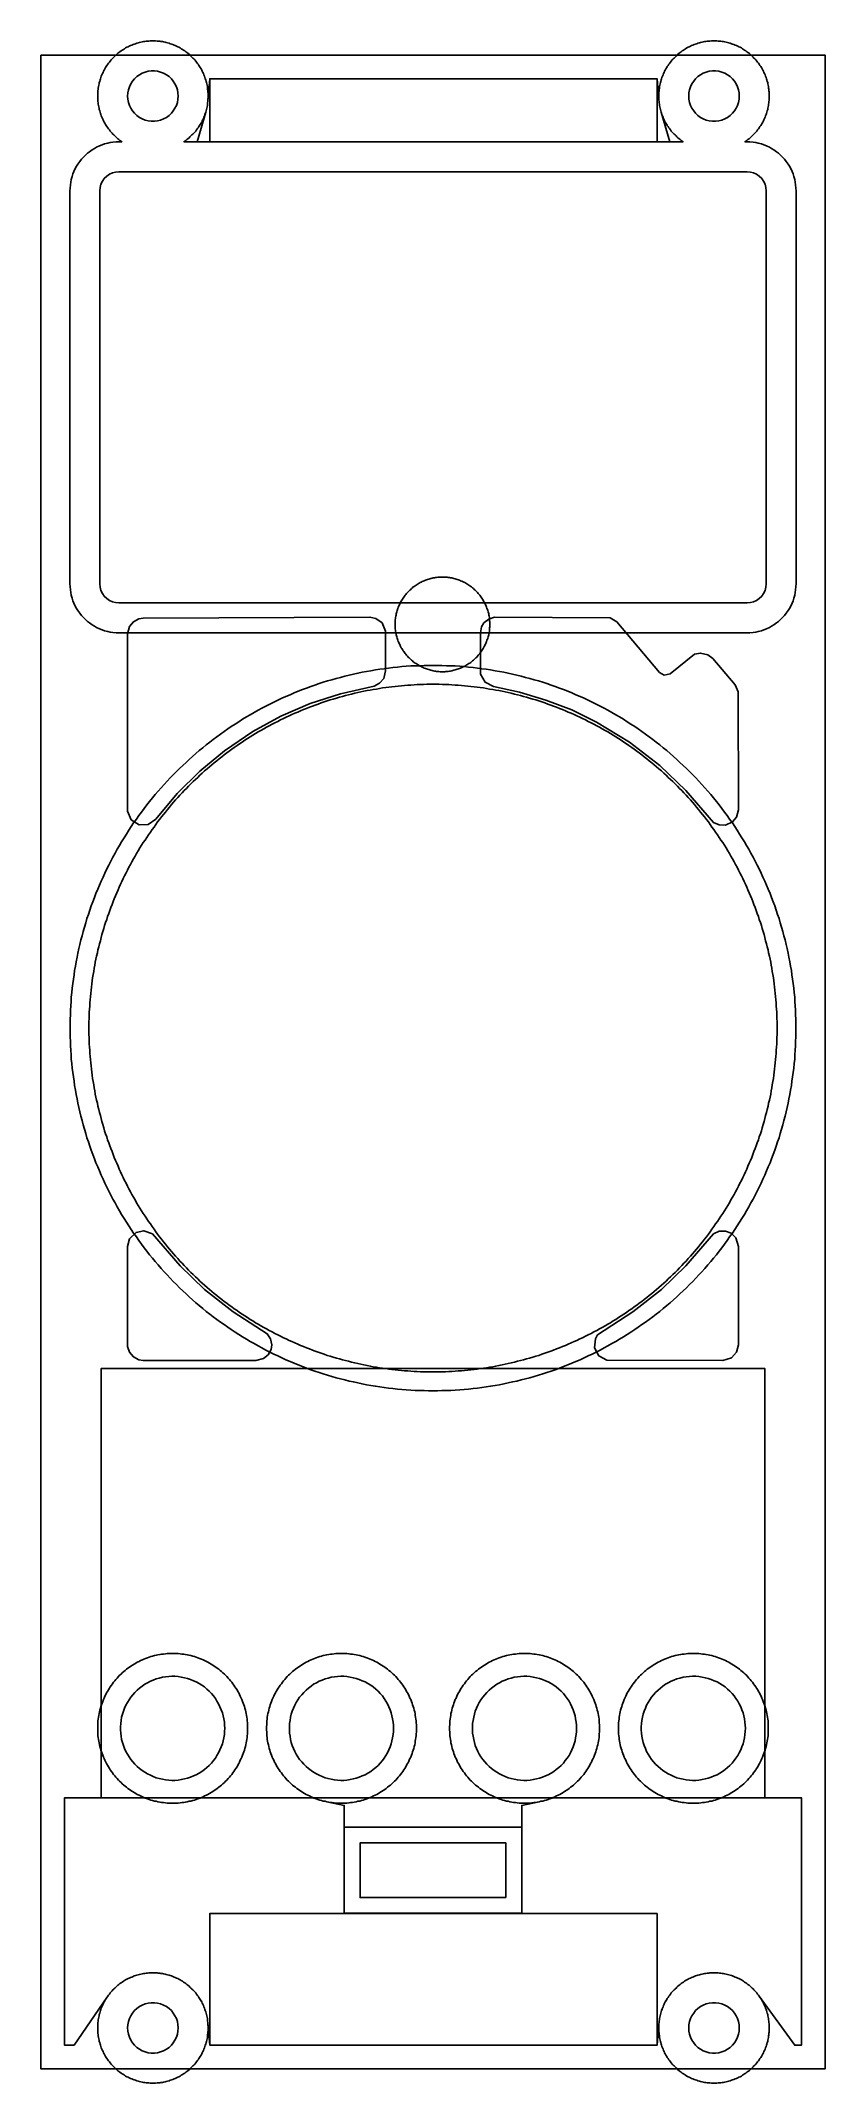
# Model space of a CAD drawing. Header units: millimetres. Extents: x -25 to 25, y -67 to 63.
import ezdxf

# ---------------------------------------------------------------- set-up
doc = ezdxf.new("R2010")
doc.units = ezdxf.units.MM
for name, color, linetype in [('KEEPOUT', 1, 'Continuous'), ('LOGO_RECTS', 3, 'Continuous'), ('LOGO_ZONES', 3, 'Continuous'), ('OPENINGS', 7, 'Continuous'), ('PANEL_OUTLINE', 7, 'Continuous'), ('POWER_LIGHT', 6, 'Continuous'), ('SEEN_THROUGH', 5, 'Continuous')]:
    doc.layers.add(name, color=color, linetype=linetype)

msp = doc.modelspace()

# ---------------------------------------------------------------- linework, layer by layer
at = {"layer": 'KEEPOUT'}
for points in [[(-14.26, 58.84), (-14.27, 58.76), (-14.28, 58.67), (-14.29, 58.59), (-14.3, 58.5), (-14.32, 58.42), (-14.34, 58.33), (-14.35, 58.25), (-14.38, 58.17), (-14.4, 58.08), (-14.43, 58), (-14.45, 57.92), (-14.48, 57.84), (-14.52, 57.76), (-14.55, 57.68), (-14.59, 57.6), (-14.62, 57.53), (-14.66, 57.45), (-14.7, 57.37), (-14.75, 57.3), (-14.79, 57.23), (-14.84, 57.16), (-14.89, 57.08), (-14.94, 57.02), (-14.99, 56.95), (-15.04, 56.88), (-15.1, 56.81), (-15.16, 56.75), (-15.22, 56.69), (-15.28, 56.63), (-15.34, 56.57), (-15.4, 56.51), (-15.46, 56.45), (-15.53, 56.39), (-15.6, 56.34), (-15.67, 56.29), (-15.73, 56.24), (-15.79, 56.2), (15.85, 56.2), (15.79, 56.24), (15.72, 56.29), (15.66, 56.34), (15.59, 56.39), (15.52, 56.45), (15.46, 56.51), (15.4, 56.57), (15.34, 56.63), (15.28, 56.69), (15.22, 56.75), (15.16, 56.81), (15.1, 56.88), (15.05, 56.95), (15, 57.02), (14.95, 57.08), (14.9, 57.16), (14.85, 57.23), (14.81, 57.3), (14.76, 57.37), (14.72, 57.45), (14.68, 57.53), (14.65, 57.6), (14.61, 57.68), (14.58, 57.76), (14.54, 57.84), (14.51, 57.92), (14.49, 58), (14.46, 58.08), (14.44, 58.17), (14.41, 58.25), (14.39, 58.33), (14.38, 58.42), (14.36, 58.5), (14.35, 58.59), (14.34, 58.67), (14.33, 58.76), (14.32, 58.84), (14.31, 58.93), (14.31, 59.01), (14.31, 59.1), (14.31, 59.19), (14.31, 59.27), (14.32, 59.36), (14.33, 59.44), (14.34, 59.53), (14.35, 59.61), (14.36, 59.7), (14.38, 59.78), (14.39, 59.87), (14.41, 59.95), (14.44, 60.03), (14.46, 60.12), (14.49, 60.2), (14.51, 60.28), (14.54, 60.36), (14.58, 60.44), (14.61, 60.52), (14.65, 60.6), (14.68, 60.67), (14.72, 60.75), (14.76, 60.83), (14.81, 60.9), (14.85, 60.97), (14.9, 61.04), (14.95, 61.12), (15, 61.18), (15.05, 61.25), (15.1, 61.32), (15.16, 61.39), (15.22, 61.45), (15.28, 61.51), (15.34, 61.57), (15.4, 61.63), (15.46, 61.69), (15.52, 61.75), (15.59, 61.81), (15.66, 61.86), (15.72, 61.91), (15.79, 61.96), (15.87, 62.01), (15.94, 62.06), (16.01, 62.1), (16.08, 62.15), (16.16, 62.19), (16.24, 62.23), (16.31, 62.26), (16.39, 62.3), (16.47, 62.33), (16.55, 62.37), (16.63, 62.4), (16.71, 62.42), (16.79, 62.45), (16.88, 62.47), (16.96, 62.5), (17.04, 62.51), (17.13, 62.53), (17.21, 62.55), (17.3, 62.56), (17.38, 62.57), (17.47, 62.58), (17.55, 62.59), (17.64, 62.6), (17.72, 62.6), (17.81, 62.6), (17.9, 62.6), (17.98, 62.6), (18.07, 62.59), (18.15, 62.58), (18.24, 62.57), (18.32, 62.56), (18.41, 62.55), (18.49, 62.53), (18.58, 62.51), (18.66, 62.5), (18.74, 62.47), (18.83, 62.45), (18.91, 62.42), (18.99, 62.4), (19.07, 62.37), (19.15, 62.33), (19.23, 62.3), (19.31, 62.26), (19.38, 62.23), (19.46, 62.19), (19.54, 62.15), (19.61, 62.1), (19.68, 62.06), (19.75, 62.01), (19.83, 61.96), (19.89, 61.91), (19.96, 61.86), (20.03, 61.81), (20.1, 61.75), (20.16, 61.69), (20.22, 61.63), (20.28, 61.57), (20.34, 61.51), (20.4, 61.45), (20.46, 61.39), (20.52, 61.32), (20.57, 61.25), (20.62, 61.18), (20.67, 61.12), (20.72, 61.04), (20.77, 60.97), (20.81, 60.9), (20.86, 60.83), (20.9, 60.75), (20.94, 60.67), (20.97, 60.6), (21.01, 60.52), (21.04, 60.44), (21.08, 60.36), (21.11, 60.28), (21.13, 60.2), (21.16, 60.12), (21.18, 60.03), (21.21, 59.95), (21.22, 59.87), (21.24, 59.78), (21.26, 59.7), (21.27, 59.61), (21.28, 59.53), (21.29, 59.44), (21.3, 59.36), (21.31, 59.27), (21.31, 59.19), (21.31, 59.1), (21.31, 59.01), (21.31, 58.93), (21.3, 58.84), (21.29, 58.76), (21.28, 58.67), (21.27, 58.59), (21.26, 58.5), (21.24, 58.42), (21.22, 58.33), (21.21, 58.25), (21.18, 58.17), (21.16, 58.08), (21.13, 58), (21.11, 57.92), (21.08, 57.84), (21.04, 57.76), (21.01, 57.68), (20.97, 57.6), (20.94, 57.53), (20.9, 57.45), (20.86, 57.37), (20.81, 57.3), (20.77, 57.23), (20.72, 57.16), (20.67, 57.08), (20.62, 57.02), (20.57, 56.95), (20.52, 56.88), (20.46, 56.81), (20.4, 56.75), (20.34, 56.69), (20.28, 56.63), (20.22, 56.57), (20.16, 56.51), (20.1, 56.45), (20.03, 56.39), (19.96, 56.34), (19.89, 56.29), (19.83, 56.24), (19.77, 56.2), (19.91, 56.2), (20.07, 56.19), (20.28, 56.17), (20.45, 56.15), (20.61, 56.12), (20.81, 56.06), (20.97, 56.01), (21.13, 55.95), (21.32, 55.86), (21.46, 55.78), (21.6, 55.69), (21.77, 55.57), (21.9, 55.47), (22.02, 55.36), (22.17, 55.21), (22.28, 55.09), (22.38, 54.96), (22.5, 54.79), (22.59, 54.65), (22.67, 54.51), (22.76, 54.32), (22.82, 54.16), (22.87, 54), (22.93, 53.8), (22.96, 53.64), (22.98, 53.47), (23, 53.26), (23.01, 53.1), (23.01, 28.16), (23, 28), (22.98, 27.79), (22.96, 27.62), (22.93, 27.46), (22.87, 27.26), (22.82, 27.1), (22.76, 26.94), (22.67, 26.75), (22.59, 26.61), (22.5, 26.47), (22.38, 26.3), (22.28, 26.17), (22.17, 26.05), (22.02, 25.9), (21.9, 25.79), (21.77, 25.69), (21.6, 25.57), (21.46, 25.48), (21.32, 25.4), (21.13, 25.31), (20.97, 25.25), (20.81, 25.2), (20.61, 25.14), (20.45, 25.11), (20.28, 25.09), (20.07, 25.07), (19.91, 25.06), (-19.91, 25.06), (-20.07, 25.07), (-20.28, 25.09), (-20.45, 25.11), (-20.61, 25.14), (-20.81, 25.2), (-20.97, 25.25), (-21.13, 25.31), (-21.32, 25.4), (-21.46, 25.48), (-21.6, 25.57), (-21.77, 25.69), (-21.9, 25.79), (-22.02, 25.9), (-22.17, 26.05), (-22.28, 26.17), (-22.38, 26.3), (-22.5, 26.47), (-22.59, 26.61), (-22.67, 26.75), (-22.76, 26.94), (-22.82, 27.1), (-22.87, 27.26), (-22.93, 27.46), (-22.96, 27.62), (-22.98, 27.79), (-23, 28), (-23.01, 28.16), (-23.01, 53.1), (-23, 53.26), (-22.98, 53.47), (-22.96, 53.64), (-22.93, 53.8), (-22.87, 54), (-22.82, 54.16), (-22.76, 54.32), (-22.67, 54.51), (-22.59, 54.65), (-22.5, 54.79), (-22.38, 54.96), (-22.28, 55.09), (-22.17, 55.21), (-22.02, 55.36), (-21.9, 55.47), (-21.77, 55.57), (-21.6, 55.69), (-21.46, 55.78), (-21.32, 55.86), (-21.13, 55.95), (-20.97, 56.01), (-20.81, 56.06), (-20.61, 56.12), (-20.45, 56.15), (-20.28, 56.17), (-20.07, 56.19), (-19.91, 56.2), (-19.71, 56.2), (-19.77, 56.24), (-19.84, 56.29), (-19.9, 56.34), (-19.97, 56.39), (-20.04, 56.45), (-20.1, 56.51), (-20.16, 56.57), (-20.22, 56.63), (-20.28, 56.69), (-20.34, 56.75), (-20.4, 56.81), (-20.46, 56.88), (-20.51, 56.95), (-20.56, 57.02), (-20.61, 57.08), (-20.66, 57.16), (-20.71, 57.23), (-20.75, 57.3), (-20.8, 57.37), (-20.84, 57.45), (-20.88, 57.53), (-20.91, 57.6), (-20.95, 57.68), (-20.98, 57.76), (-21.02, 57.84), (-21.05, 57.92), (-21.07, 58), (-21.1, 58.08), (-21.12, 58.17), (-21.15, 58.25), (-21.16, 58.33), (-21.18, 58.42), (-21.2, 58.5), (-21.21, 58.59), (-21.22, 58.67), (-21.23, 58.76), (-21.24, 58.84), (-21.25, 58.93), (-21.25, 59.01), (-21.25, 59.1), (-21.25, 59.19), (-21.25, 59.27), (-21.24, 59.36), (-21.23, 59.44), (-21.22, 59.53), (-21.21, 59.61), (-21.2, 59.7), (-21.18, 59.78), (-21.16, 59.87), (-21.15, 59.95), (-21.12, 60.03), (-21.1, 60.12), (-21.07, 60.2), (-21.05, 60.28), (-21.02, 60.36), (-20.98, 60.44), (-20.95, 60.52), (-20.91, 60.6), (-20.88, 60.67), (-20.84, 60.75), (-20.8, 60.83), (-20.75, 60.9), (-20.71, 60.97), (-20.66, 61.04), (-20.61, 61.12), (-20.56, 61.18), (-20.51, 61.25), (-20.46, 61.32), (-20.4, 61.39), (-20.34, 61.45), (-20.28, 61.51), (-20.22, 61.57), (-20.16, 61.63), (-20.1, 61.69), (-20.04, 61.75), (-19.97, 61.81), (-19.9, 61.86), (-19.84, 61.91), (-19.77, 61.96), (-19.69, 62.01), (-19.62, 62.06), (-19.55, 62.1), (-19.48, 62.15), (-19.4, 62.19), (-19.32, 62.23), (-19.25, 62.26), (-19.17, 62.3), (-19.09, 62.33), (-19.01, 62.37), (-18.93, 62.4), (-18.85, 62.42), (-18.77, 62.45), (-18.68, 62.47), (-18.6, 62.5), (-18.52, 62.51), (-18.43, 62.53), (-18.35, 62.55), (-18.26, 62.56), (-18.18, 62.57), (-18.09, 62.58), (-18.01, 62.59), (-17.92, 62.6), (-17.84, 62.6), (-17.75, 62.6), (-17.66, 62.6), (-17.58, 62.6), (-17.49, 62.59), (-17.41, 62.58), (-17.32, 62.57), (-17.24, 62.56), (-17.15, 62.55), (-17.07, 62.53), (-16.98, 62.51), (-16.9, 62.5), (-16.82, 62.47), (-16.73, 62.45), (-16.65, 62.42), (-16.57, 62.4), (-16.49, 62.37), (-16.41, 62.33), (-16.33, 62.3), (-16.25, 62.26), (-16.18, 62.23), (-16.1, 62.19), (-16.02, 62.15), (-15.95, 62.1), (-15.88, 62.06), (-15.81, 62.01), (-15.73, 61.96), (-15.67, 61.91), (-15.6, 61.86), (-15.53, 61.81), (-15.46, 61.75), (-15.4, 61.69), (-15.34, 61.63), (-15.28, 61.57), (-15.22, 61.51), (-15.16, 61.45), (-15.1, 61.39), (-15.04, 61.32), (-14.99, 61.25), (-14.94, 61.18), (-14.89, 61.12), (-14.84, 61.04), (-14.79, 60.97), (-14.75, 60.9), (-14.7, 60.83), (-14.66, 60.75), (-14.62, 60.67), (-14.59, 60.6), (-14.55, 60.52), (-14.52, 60.44), (-14.48, 60.36), (-14.45, 60.28), (-14.43, 60.2), (-14.4, 60.12), (-14.38, 60.03), (-14.35, 59.95), (-14.34, 59.87), (-14.32, 59.78), (-14.3, 59.7), (-14.29, 59.61), (-14.28, 59.53), (-14.27, 59.44), (-14.26, 59.36), (-14.25, 59.27), (-14.25, 59.19), (-14.25, 59.1), (-14.25, 59.01), (-14.25, 58.93)], [(22.97, -1.13), (22.96, -1.41), (22.94, -1.69), (22.92, -1.97), (22.89, -2.25), (22.86, -2.54), (22.83, -2.82), (22.79, -3.1), (22.75, -3.37), (22.71, -3.65), (22.66, -3.93), (22.61, -4.21), (22.56, -4.49), (22.5, -4.76), (22.44, -5.04), (22.38, -5.31), (22.31, -5.59), (22.24, -5.86), (22.17, -6.13), (22.09, -6.41), (22.01, -6.68), (21.93, -6.95), (21.84, -7.21), (21.75, -7.48), (21.66, -7.75), (21.56, -8.01), (21.46, -8.28), (21.36, -8.54), (21.25, -8.8), (21.14, -9.06), (21.03, -9.32), (20.91, -9.58), (20.79, -9.83), (20.67, -10.09), (20.54, -10.34), (20.42, -10.59), (20.28, -10.84), (20.15, -11.09), (20.01, -11.34), (19.87, -11.58), (19.73, -11.82), (19.58, -12.07), (19.43, -12.3), (19.28, -12.54), (19.12, -12.78), (18.97, -13.01), (18.8, -13.24), (18.64, -13.47), (18.47, -13.7), (18.3, -13.93), (18.13, -14.15), (17.96, -14.37), (17.78, -14.59), (17.6, -14.81), (17.42, -15.02), (17.23, -15.24), (17.04, -15.45), (16.85, -15.65), (16.66, -15.86), (16.46, -16.06), (16.26, -16.26), (16.06, -16.46), (15.86, -16.66), (15.65, -16.85), (15.45, -17.04), (15.24, -17.23), (15.02, -17.42), (14.81, -17.6), (14.59, -17.78), (14.37, -17.96), (14.15, -18.13), (13.93, -18.3), (13.7, -18.47), (13.47, -18.64), (13.24, -18.8), (13.01, -18.97), (12.78, -19.12), (12.54, -19.28), (12.3, -19.43), (12.07, -19.58), (11.82, -19.73), (11.58, -19.87), (11.34, -20.01), (11.09, -20.15), (10.84, -20.28), (10.59, -20.42), (10.34, -20.54), (10.09, -20.67), (9.83, -20.79), (9.58, -20.91), (9.32, -21.03), (9.06, -21.14), (8.8, -21.25), (8.54, -21.36), (8.28, -21.46), (8.01, -21.56), (7.75, -21.66), (7.48, -21.75), (7.21, -21.84), (6.95, -21.93), (6.68, -22.01), (6.41, -22.09), (6.13, -22.17), (5.86, -22.24), (5.59, -22.31), (5.31, -22.38), (5.04, -22.44), (4.76, -22.5), (4.49, -22.56), (4.21, -22.61), (3.93, -22.66), (3.65, -22.71), (3.37, -22.75), (3.1, -22.79), (2.82, -22.83), (2.54, -22.86), (2.25, -22.89), (1.97, -22.92), (1.69, -22.94), (1.41, -22.96), (1.13, -22.97), (0.85, -22.98), (0.56, -22.99), (0.28, -23), (0, -23), (-0.28, -23), (-0.56, -22.99), (-0.85, -22.98), (-1.13, -22.97), (-1.41, -22.96), (-1.69, -22.94), (-1.97, -22.92), (-2.25, -22.89), (-2.54, -22.86), (-2.82, -22.83), (-3.1, -22.79), (-3.37, -22.75), (-3.65, -22.71), (-3.93, -22.66), (-4.21, -22.61), (-4.49, -22.56), (-4.76, -22.5), (-5.04, -22.44), (-5.31, -22.38), (-5.59, -22.31), (-5.86, -22.24), (-6.13, -22.17), (-6.41, -22.09), (-6.68, -22.01), (-6.95, -21.93), (-7.21, -21.84), (-7.48, -21.75), (-7.75, -21.66), (-8.01, -21.56), (-8.28, -21.46), (-8.54, -21.36), (-8.8, -21.25), (-9.06, -21.14), (-9.32, -21.03), (-9.58, -20.91), (-9.83, -20.79), (-10.09, -20.67), (-10.34, -20.54), (-10.59, -20.42), (-10.84, -20.28), (-11.09, -20.15), (-11.34, -20.01), (-11.58, -19.87), (-11.82, -19.73), (-12.07, -19.58), (-12.3, -19.43), (-12.54, -19.28), (-12.78, -19.12), (-13.01, -18.97), (-13.24, -18.8), (-13.47, -18.64), (-13.7, -18.47), (-13.93, -18.3), (-14.15, -18.13), (-14.37, -17.96), (-14.59, -17.78), (-14.81, -17.6), (-15.02, -17.42), (-15.24, -17.23), (-15.45, -17.04), (-15.65, -16.85), (-15.86, -16.66), (-16.06, -16.46), (-16.26, -16.26), (-16.46, -16.06), (-16.66, -15.86), (-16.85, -15.65), (-17.04, -15.45), (-17.23, -15.24), (-17.42, -15.02), (-17.6, -14.81), (-17.78, -14.59), (-17.96, -14.37), (-18.13, -14.15), (-18.3, -13.93), (-18.47, -13.7), (-18.64, -13.47), (-18.8, -13.24), (-18.97, -13.01), (-19.12, -12.78), (-19.28, -12.54), (-19.43, -12.3), (-19.58, -12.07), (-19.73, -11.82), (-19.87, -11.58), (-20.01, -11.34), (-20.15, -11.09), (-20.28, -10.84), (-20.42, -10.59), (-20.54, -10.34), (-20.67, -10.09), (-20.79, -9.83), (-20.91, -9.58), (-21.03, -9.32), (-21.14, -9.06), (-21.25, -8.8), (-21.36, -8.54), (-21.46, -8.28), (-21.56, -8.01), (-21.66, -7.75), (-21.75, -7.48), (-21.84, -7.21), (-21.93, -6.95), (-22.01, -6.68), (-22.09, -6.41), (-22.17, -6.13), (-22.24, -5.86), (-22.31, -5.59), (-22.38, -5.31), (-22.44, -5.04), (-22.5, -4.76), (-22.56, -4.49), (-22.61, -4.21), (-22.66, -3.93), (-22.71, -3.65), (-22.75, -3.37), (-22.79, -3.1), (-22.83, -2.82), (-22.86, -2.54), (-22.89, -2.25), (-22.92, -1.97), (-22.94, -1.69), (-22.96, -1.41), (-22.97, -1.13), (-22.98, -0.85), (-22.99, -0.56), (-23, -0.28), (-23, 0), (-23, 0.28), (-22.99, 0.56), (-22.98, 0.85), (-22.97, 1.13), (-22.96, 1.41), (-22.94, 1.69), (-22.92, 1.97), (-22.89, 2.25), (-22.86, 2.54), (-22.83, 2.82), (-22.79, 3.1), (-22.75, 3.37), (-22.71, 3.65), (-22.66, 3.93), (-22.61, 4.21), (-22.56, 4.49), (-22.5, 4.76), (-22.44, 5.04), (-22.38, 5.31), (-22.31, 5.59), (-22.24, 5.86), (-22.17, 6.13), (-22.09, 6.41), (-22.01, 6.68), (-21.93, 6.95), (-21.84, 7.21), (-21.75, 7.48), (-21.66, 7.75), (-21.56, 8.01), (-21.46, 8.28), (-21.36, 8.54), (-21.25, 8.8), (-21.14, 9.06), (-21.03, 9.32), (-20.91, 9.58), (-20.79, 9.83), (-20.67, 10.09), (-20.54, 10.34), (-20.42, 10.59), (-20.28, 10.84), (-20.15, 11.09), (-20.01, 11.34), (-19.87, 11.58), (-19.73, 11.82), (-19.58, 12.07), (-19.43, 12.3), (-19.28, 12.54), (-19.12, 12.78), (-18.97, 13.01), (-18.8, 13.24), (-18.64, 13.47), (-18.47, 13.7), (-18.3, 13.93), (-18.13, 14.15), (-17.96, 14.37), (-17.78, 14.59), (-17.6, 14.81), (-17.42, 15.02), (-17.23, 15.24), (-17.04, 15.45), (-16.85, 15.65), (-16.66, 15.86), (-16.46, 16.06), (-16.26, 16.26), (-16.06, 16.46), (-15.86, 16.66), (-15.65, 16.85), (-15.45, 17.04), (-15.24, 17.23), (-15.02, 17.42), (-14.81, 17.6), (-14.59, 17.78), (-14.37, 17.96), (-14.15, 18.13), (-13.93, 18.3), (-13.7, 18.47), (-13.47, 18.64), (-13.24, 18.8), (-13.01, 18.97), (-12.78, 19.12), (-12.54, 19.28), (-12.3, 19.43), (-12.07, 19.58), (-11.82, 19.73), (-11.58, 19.87), (-11.34, 20.01), (-11.09, 20.15), (-10.84, 20.28), (-10.59, 20.42), (-10.34, 20.54), (-10.09, 20.67), (-9.83, 20.79), (-9.58, 20.91), (-9.32, 21.03), (-9.06, 21.14), (-8.8, 21.25), (-8.54, 21.36), (-8.28, 21.46), (-8.01, 21.56), (-7.75, 21.66), (-7.48, 21.75), (-7.21, 21.84), (-6.95, 21.93), (-6.68, 22.01), (-6.41, 22.09), (-6.13, 22.17), (-5.86, 22.24), (-5.59, 22.31), (-5.31, 22.38), (-5.04, 22.44), (-4.76, 22.5), (-4.49, 22.56), (-4.21, 22.61), (-3.93, 22.66), (-3.65, 22.71), (-3.37, 22.75), (-3.1, 22.79), (-2.82, 22.83), (-2.54, 22.86), (-2.25, 22.89), (-1.97, 22.92), (-1.69, 22.94), (-1.41, 22.96), (-1.13, 22.97), (-0.85, 22.98), (-0.56, 22.99), (-0.28, 23), (0, 23), (0.28, 23), (0.56, 22.99), (0.85, 22.98), (1.13, 22.97), (1.41, 22.96), (1.69, 22.94), (1.97, 22.92), (2.25, 22.89), (2.54, 22.86), (2.82, 22.83), (3.1, 22.79), (3.37, 22.75), (3.65, 22.71), (3.93, 22.66), (4.21, 22.61), (4.49, 22.56), (4.76, 22.5), (5.04, 22.44), (5.31, 22.38), (5.59, 22.31), (5.86, 22.24), (6.13, 22.17), (6.41, 22.09), (6.68, 22.01), (6.95, 21.93), (7.21, 21.84), (7.48, 21.75), (7.75, 21.66), (8.01, 21.56), (8.28, 21.46), (8.54, 21.36), (8.8, 21.25), (9.06, 21.14), (9.32, 21.03), (9.58, 20.91), (9.83, 20.79), (10.09, 20.67), (10.34, 20.54), (10.59, 20.42), (10.84, 20.28), (11.09, 20.15), (11.34, 20.01), (11.58, 19.87), (11.82, 19.73), (12.07, 19.58), (12.3, 19.43), (12.54, 19.28), (12.78, 19.12), (13.01, 18.97), (13.24, 18.8), (13.47, 18.64), (13.7, 18.47), (13.93, 18.3), (14.15, 18.13), (14.37, 17.96), (14.59, 17.78), (14.81, 17.6), (15.02, 17.42), (15.24, 17.23), (15.45, 17.04), (15.65, 16.85), (15.86, 16.66), (16.06, 16.46), (16.26, 16.26), (16.46, 16.06), (16.66, 15.86), (16.85, 15.65), (17.04, 15.45), (17.23, 15.24), (17.42, 15.02), (17.6, 14.81), (17.78, 14.59), (17.96, 14.37), (18.13, 14.15), (18.3, 13.93), (18.47, 13.7), (18.64, 13.47), (18.8, 13.24), (18.97, 13.01), (19.12, 12.78), (19.28, 12.54), (19.43, 12.3), (19.58, 12.07), (19.73, 11.82), (19.87, 11.58), (20.01, 11.34), (20.15, 11.09), (20.28, 10.84), (20.42, 10.59), (20.54, 10.34), (20.67, 10.09), (20.79, 9.83), (20.91, 9.58), (21.03, 9.32), (21.14, 9.06), (21.25, 8.8), (21.36, 8.54), (21.46, 8.28), (21.56, 8.01), (21.66, 7.75), (21.75, 7.48), (21.84, 7.21), (21.93, 6.95), (22.01, 6.68), (22.09, 6.41), (22.17, 6.13), (22.24, 5.86), (22.31, 5.59), (22.38, 5.31), (22.44, 5.04), (22.5, 4.76), (22.56, 4.49), (22.61, 4.21), (22.66, 3.93), (22.71, 3.65), (22.75, 3.37), (22.79, 3.1), (22.83, 2.82), (22.86, 2.54), (22.89, 2.25), (22.92, 1.97), (22.94, 1.69), (22.96, 1.41), (22.97, 1.13), (22.98, 0.85), (22.99, 0.56), (23, 0.28), (23, 0), (23, -0.28), (22.99, -0.56), (22.98, -0.85)], [(-11.76, -44.75), (-11.77, -44.87), (-11.78, -44.98), (-11.8, -45.1), (-11.82, -45.21), (-11.84, -45.33), (-11.86, -45.44), (-11.89, -45.55), (-11.92, -45.67), (-11.95, -45.78), (-11.99, -45.89), (-12.03, -46), (-12.07, -46.11), (-12.11, -46.22), (-12.16, -46.32), (-12.21, -46.43), (-12.26, -46.54), (-12.31, -46.64), (-12.37, -46.74), (-12.42, -46.84), (-12.49, -46.94), (-12.55, -47.04), (-12.62, -47.14), (-12.68, -47.23), (-12.75, -47.32), (-12.83, -47.41), (-12.9, -47.5), (-12.98, -47.59), (-13.06, -47.68), (-13.14, -47.76), (-13.22, -47.84), (-13.31, -47.92), (-13.4, -48), (-13.49, -48.07), (-13.58, -48.14), (-13.67, -48.22), (-13.76, -48.28), (-13.86, -48.35), (-13.96, -48.41), (-14.06, -48.47), (-14.16, -48.53), (-14.26, -48.59), (-14.36, -48.64), (-14.47, -48.69), (-14.57, -48.74), (-14.68, -48.79), (-14.79, -48.83), (-14.9, -48.87), (-15.01, -48.91), (-15.12, -48.95), (-15.23, -48.98), (-15.34, -49.01), (-15.46, -49.03), (-15.57, -49.06), (-15.69, -49.08), (-15.8, -49.1), (-15.92, -49.11), (-16.03, -49.13), (-16.15, -49.14), (-16.27, -49.14), (-16.38, -49.15), (-16.5, -49.15), (-16.62, -49.15), (-16.73, -49.14), (-16.85, -49.14), (-16.96, -49.13), (-17.08, -49.11), (-17.2, -49.1), (-17.31, -49.08), (-17.43, -49.06), (-17.54, -49.03), (-17.65, -49.01), (-17.77, -48.98), (-17.88, -48.95), (-17.99, -48.91), (-18.1, -48.87), (-18.21, -48.83), (-18.32, -48.79), (-18.42, -48.74), (-18.53, -48.69), (-18.63, -48.64), (-18.74, -48.59), (-18.84, -48.53), (-18.94, -48.47), (-19.04, -48.41), (-19.14, -48.35), (-19.23, -48.28), (-19.33, -48.22), (-19.42, -48.14), (-19.51, -48.07), (-19.6, -48), (-19.69, -47.92), (-19.77, -47.84), (-19.86, -47.76), (-19.94, -47.68), (-20.02, -47.59), (-20.1, -47.5), (-20.17, -47.41), (-20.24, -47.32), (-20.31, -47.23), (-20.38, -47.14), (-20.45, -47.04), (-20.51, -46.94), (-20.57, -46.84), (-20.63, -46.74), (-20.69, -46.64), (-20.74, -46.54), (-20.79, -46.43), (-20.84, -46.32), (-20.89, -46.22), (-20.93, -46.11), (-20.97, -46), (-21.01, -45.89), (-21.04, -45.78), (-21.08, -45.67), (-21.11, -45.55), (-21.13, -45.44), (-21.16, -45.33), (-21.18, -45.21), (-21.2, -45.1), (-21.21, -44.98), (-21.23, -44.87), (-21.24, -44.75), (-21.24, -44.63), (-21.25, -44.52), (-21.25, -44.4), (-21.25, -44.28), (-21.24, -44.17), (-21.24, -44.05), (-21.23, -43.93), (-21.21, -43.82), (-21.2, -43.7), (-21.18, -43.59), (-21.16, -43.47), (-21.13, -43.36), (-21.11, -43.25), (-21.08, -43.13), (-21.04, -43.02), (-21.01, -42.91), (-20.97, -42.8), (-20.93, -42.69), (-20.89, -42.58), (-20.84, -42.48), (-20.79, -42.37), (-20.74, -42.26), (-20.69, -42.16), (-20.63, -42.06), (-20.57, -41.96), (-20.51, -41.86), (-20.45, -41.76), (-20.38, -41.66), (-20.31, -41.57), (-20.24, -41.48), (-20.17, -41.39), (-20.1, -41.3), (-20.02, -41.21), (-19.94, -41.12), (-19.86, -41.04), (-19.77, -40.96), (-19.69, -40.88), (-19.6, -40.8), (-19.51, -40.73), (-19.42, -40.66), (-19.33, -40.58), (-19.23, -40.52), (-19.14, -40.45), (-19.04, -40.39), (-18.94, -40.33), (-18.84, -40.27), (-18.74, -40.21), (-18.63, -40.16), (-18.53, -40.11), (-18.42, -40.06), (-18.32, -40.01), (-18.21, -39.97), (-18.1, -39.93), (-17.99, -39.89), (-17.88, -39.85), (-17.77, -39.82), (-17.65, -39.79), (-17.54, -39.77), (-17.43, -39.74), (-17.31, -39.72), (-17.2, -39.7), (-17.08, -39.69), (-16.96, -39.67), (-16.85, -39.66), (-16.73, -39.66), (-16.62, -39.65), (-16.5, -39.65), (-16.38, -39.65), (-16.27, -39.66), (-16.15, -39.66), (-16.03, -39.67), (-15.92, -39.69), (-15.8, -39.7), (-15.69, -39.72), (-15.57, -39.74), (-15.46, -39.77), (-15.34, -39.79), (-15.23, -39.82), (-15.12, -39.85), (-15.01, -39.89), (-14.9, -39.93), (-14.79, -39.97), (-14.68, -40.01), (-14.57, -40.06), (-14.47, -40.11), (-14.36, -40.16), (-14.26, -40.21), (-14.16, -40.27), (-14.06, -40.33), (-13.96, -40.39), (-13.86, -40.45), (-13.76, -40.52), (-13.67, -40.58), (-13.58, -40.66), (-13.49, -40.73), (-13.4, -40.8), (-13.31, -40.88), (-13.22, -40.96), (-13.14, -41.04), (-13.06, -41.12), (-12.98, -41.21), (-12.9, -41.3), (-12.83, -41.39), (-12.75, -41.48), (-12.68, -41.57), (-12.62, -41.66), (-12.55, -41.76), (-12.49, -41.86), (-12.42, -41.96), (-12.37, -42.06), (-12.31, -42.16), (-12.26, -42.26), (-12.21, -42.37), (-12.16, -42.48), (-12.11, -42.58), (-12.07, -42.69), (-12.03, -42.8), (-11.99, -42.91), (-11.95, -43.02), (-11.92, -43.13), (-11.89, -43.25), (-11.86, -43.36), (-11.84, -43.47), (-11.82, -43.59), (-11.8, -43.7), (-11.78, -43.82), (-11.77, -43.93), (-11.76, -44.05), (-11.75, -44.17), (-11.75, -44.28), (-11.75, -44.4), (-11.75, -44.52), (-11.75, -44.63)], [(-1.07, -44.87), (-1.08, -44.98), (-1.1, -45.1), (-1.12, -45.21), (-1.14, -45.33), (-1.16, -45.44), (-1.19, -45.55), (-1.22, -45.67), (-1.25, -45.78), (-1.29, -45.89), (-1.33, -46), (-1.37, -46.11), (-1.41, -46.22), (-1.46, -46.32), (-1.51, -46.43), (-1.56, -46.54), (-1.61, -46.64), (-1.67, -46.74), (-1.72, -46.84), (-1.79, -46.94), (-1.85, -47.04), (-1.92, -47.14), (-1.98, -47.23), (-2.05, -47.32), (-2.13, -47.41), (-2.2, -47.5), (-2.28, -47.59), (-2.36, -47.68), (-2.44, -47.76), (-2.52, -47.84), (-2.61, -47.92), (-2.7, -48), (-2.79, -48.07), (-2.88, -48.14), (-2.97, -48.22), (-3.06, -48.28), (-3.16, -48.35), (-3.26, -48.41), (-3.36, -48.47), (-3.46, -48.53), (-3.56, -48.59), (-3.66, -48.64), (-3.77, -48.69), (-3.87, -48.74), (-3.98, -48.79), (-4.09, -48.83), (-4.2, -48.87), (-4.31, -48.91), (-4.42, -48.95), (-4.53, -48.98), (-4.64, -49.01), (-4.76, -49.03), (-4.87, -49.06), (-4.99, -49.08), (-5.1, -49.1), (-5.22, -49.11), (-5.33, -49.13), (-5.45, -49.14), (-5.57, -49.14), (-5.68, -49.15), (-5.8, -49.15), (-5.92, -49.15), (-6.03, -49.14), (-6.15, -49.14), (-6.26, -49.13), (-6.38, -49.11), (-6.5, -49.1), (-6.61, -49.08), (-6.73, -49.06), (-6.84, -49.03), (-6.95, -49.01), (-7.07, -48.98), (-7.18, -48.95), (-7.29, -48.91), (-7.4, -48.87), (-7.51, -48.83), (-7.62, -48.79), (-7.72, -48.74), (-7.83, -48.69), (-7.93, -48.64), (-8.04, -48.59), (-8.14, -48.53), (-8.24, -48.47), (-8.34, -48.41), (-8.44, -48.35), (-8.53, -48.28), (-8.63, -48.22), (-8.72, -48.14), (-8.81, -48.07), (-8.9, -48), (-8.99, -47.92), (-9.07, -47.84), (-9.16, -47.76), (-9.24, -47.68), (-9.32, -47.59), (-9.4, -47.5), (-9.47, -47.41), (-9.54, -47.32), (-9.61, -47.23), (-9.68, -47.14), (-9.75, -47.04), (-9.81, -46.94), (-9.87, -46.84), (-9.93, -46.74), (-9.99, -46.64), (-10.04, -46.54), (-10.09, -46.43), (-10.14, -46.32), (-10.19, -46.22), (-10.23, -46.11), (-10.27, -46), (-10.31, -45.89), (-10.34, -45.78), (-10.38, -45.67), (-10.41, -45.55), (-10.43, -45.44), (-10.46, -45.33), (-10.48, -45.21), (-10.5, -45.1), (-10.51, -44.98), (-10.53, -44.87), (-10.54, -44.75), (-10.54, -44.63), (-10.55, -44.52), (-10.55, -44.4), (-10.55, -44.28), (-10.54, -44.17), (-10.54, -44.05), (-10.53, -43.93), (-10.51, -43.82), (-10.5, -43.7), (-10.48, -43.59), (-10.46, -43.47), (-10.43, -43.36), (-10.41, -43.25), (-10.38, -43.13), (-10.34, -43.02), (-10.31, -42.91), (-10.27, -42.8), (-10.23, -42.69), (-10.19, -42.58), (-10.14, -42.48), (-10.09, -42.37), (-10.04, -42.26), (-9.99, -42.16), (-9.93, -42.06), (-9.87, -41.96), (-9.81, -41.86), (-9.75, -41.76), (-9.68, -41.66), (-9.61, -41.57), (-9.54, -41.48), (-9.47, -41.39), (-9.4, -41.3), (-9.32, -41.21), (-9.24, -41.12), (-9.16, -41.04), (-9.07, -40.96), (-8.99, -40.88), (-8.9, -40.8), (-8.81, -40.73), (-8.72, -40.66), (-8.63, -40.58), (-8.53, -40.52), (-8.44, -40.45), (-8.34, -40.39), (-8.24, -40.33), (-8.14, -40.27), (-8.04, -40.21), (-7.93, -40.16), (-7.83, -40.11), (-7.72, -40.06), (-7.62, -40.01), (-7.51, -39.97), (-7.4, -39.93), (-7.29, -39.89), (-7.18, -39.85), (-7.07, -39.82), (-6.95, -39.79), (-6.84, -39.77), (-6.73, -39.74), (-6.61, -39.72), (-6.5, -39.7), (-6.38, -39.69), (-6.26, -39.67), (-6.15, -39.66), (-6.03, -39.66), (-5.92, -39.65), (-5.8, -39.65), (-5.68, -39.65), (-5.57, -39.66), (-5.45, -39.66), (-5.33, -39.67), (-5.22, -39.69), (-5.1, -39.7), (-4.99, -39.72), (-4.87, -39.74), (-4.76, -39.77), (-4.64, -39.79), (-4.53, -39.82), (-4.42, -39.85), (-4.31, -39.89), (-4.2, -39.93), (-4.09, -39.97), (-3.98, -40.01), (-3.87, -40.06), (-3.77, -40.11), (-3.66, -40.16), (-3.56, -40.21), (-3.46, -40.27), (-3.36, -40.33), (-3.26, -40.39), (-3.16, -40.45), (-3.06, -40.52), (-2.97, -40.58), (-2.88, -40.66), (-2.79, -40.73), (-2.7, -40.8), (-2.61, -40.88), (-2.52, -40.96), (-2.44, -41.04), (-2.36, -41.12), (-2.28, -41.21), (-2.2, -41.3), (-2.13, -41.39), (-2.05, -41.48), (-1.98, -41.57), (-1.92, -41.66), (-1.85, -41.76), (-1.79, -41.86), (-1.72, -41.96), (-1.67, -42.06), (-1.61, -42.16), (-1.56, -42.26), (-1.51, -42.37), (-1.46, -42.48), (-1.41, -42.58), (-1.37, -42.69), (-1.33, -42.8), (-1.29, -42.91), (-1.25, -43.02), (-1.22, -43.13), (-1.19, -43.25), (-1.16, -43.36), (-1.14, -43.47), (-1.12, -43.59), (-1.1, -43.7), (-1.08, -43.82), (-1.07, -43.93), (-1.06, -44.05), (-1.05, -44.17), (-1.05, -44.28), (-1.05, -44.4), (-1.05, -44.52), (-1.05, -44.63), (-1.06, -44.75)], [(10.53, -44.87), (10.52, -44.98), (10.5, -45.1), (10.48, -45.21), (10.46, -45.33), (10.44, -45.44), (10.41, -45.55), (10.38, -45.67), (10.35, -45.78), (10.31, -45.89), (10.27, -46), (10.23, -46.11), (10.19, -46.22), (10.14, -46.32), (10.09, -46.43), (10.04, -46.54), (9.99, -46.64), (9.93, -46.74), (9.88, -46.84), (9.81, -46.94), (9.75, -47.04), (9.68, -47.14), (9.62, -47.23), (9.55, -47.32), (9.47, -47.41), (9.4, -47.5), (9.32, -47.59), (9.24, -47.68), (9.16, -47.76), (9.08, -47.84), (8.99, -47.92), (8.9, -48), (8.81, -48.07), (8.72, -48.14), (8.63, -48.22), (8.54, -48.28), (8.44, -48.35), (8.34, -48.41), (8.24, -48.47), (8.14, -48.53), (8.04, -48.59), (7.94, -48.64), (7.83, -48.69), (7.73, -48.74), (7.62, -48.79), (7.51, -48.83), (7.4, -48.87), (7.29, -48.91), (7.18, -48.95), (7.07, -48.98), (6.96, -49.01), (6.84, -49.03), (6.73, -49.06), (6.61, -49.08), (6.5, -49.1), (6.38, -49.11), (6.27, -49.13), (6.15, -49.14), (6.03, -49.14), (5.92, -49.15), (5.8, -49.15), (5.68, -49.15), (5.57, -49.14), (5.45, -49.14), (5.34, -49.13), (5.22, -49.11), (5.1, -49.1), (4.99, -49.08), (4.87, -49.06), (4.76, -49.03), (4.65, -49.01), (4.53, -48.98), (4.42, -48.95), (4.31, -48.91), (4.2, -48.87), (4.09, -48.83), (3.98, -48.79), (3.88, -48.74), (3.77, -48.69), (3.67, -48.64), (3.56, -48.59), (3.46, -48.53), (3.36, -48.47), (3.26, -48.41), (3.16, -48.35), (3.07, -48.28), (2.97, -48.22), (2.88, -48.14), (2.79, -48.07), (2.7, -48), (2.61, -47.92), (2.53, -47.84), (2.44, -47.76), (2.36, -47.68), (2.28, -47.59), (2.2, -47.5), (2.13, -47.41), (2.06, -47.32), (1.99, -47.23), (1.92, -47.14), (1.85, -47.04), (1.79, -46.94), (1.73, -46.84), (1.67, -46.74), (1.61, -46.64), (1.56, -46.54), (1.51, -46.43), (1.46, -46.32), (1.41, -46.22), (1.37, -46.11), (1.33, -46), (1.29, -45.89), (1.26, -45.78), (1.22, -45.67), (1.19, -45.55), (1.17, -45.44), (1.14, -45.33), (1.12, -45.21), (1.1, -45.1), (1.09, -44.98), (1.07, -44.87), (1.06, -44.75), (1.06, -44.63), (1.05, -44.52), (1.05, -44.4), (1.05, -44.28), (1.06, -44.17), (1.06, -44.05), (1.07, -43.93), (1.09, -43.82), (1.1, -43.7), (1.12, -43.59), (1.14, -43.47), (1.17, -43.36), (1.19, -43.25), (1.22, -43.13), (1.26, -43.02), (1.29, -42.91), (1.33, -42.8), (1.37, -42.69), (1.41, -42.58), (1.46, -42.48), (1.51, -42.37), (1.56, -42.26), (1.61, -42.16), (1.67, -42.06), (1.73, -41.96), (1.79, -41.86), (1.85, -41.76), (1.92, -41.66), (1.99, -41.57), (2.06, -41.48), (2.13, -41.39), (2.2, -41.3), (2.28, -41.21), (2.36, -41.12), (2.44, -41.04), (2.53, -40.96), (2.61, -40.88), (2.7, -40.8), (2.79, -40.73), (2.88, -40.66), (2.97, -40.58), (3.07, -40.52), (3.16, -40.45), (3.26, -40.39), (3.36, -40.33), (3.46, -40.27), (3.56, -40.21), (3.67, -40.16), (3.77, -40.11), (3.88, -40.06), (3.98, -40.01), (4.09, -39.97), (4.2, -39.93), (4.31, -39.89), (4.42, -39.85), (4.53, -39.82), (4.65, -39.79), (4.76, -39.77), (4.87, -39.74), (4.99, -39.72), (5.1, -39.7), (5.22, -39.69), (5.34, -39.67), (5.45, -39.66), (5.57, -39.66), (5.68, -39.65), (5.8, -39.65), (5.92, -39.65), (6.03, -39.66), (6.15, -39.66), (6.27, -39.67), (6.38, -39.69), (6.5, -39.7), (6.61, -39.72), (6.73, -39.74), (6.84, -39.77), (6.96, -39.79), (7.07, -39.82), (7.18, -39.85), (7.29, -39.89), (7.4, -39.93), (7.51, -39.97), (7.62, -40.01), (7.73, -40.06), (7.83, -40.11), (7.94, -40.16), (8.04, -40.21), (8.14, -40.27), (8.24, -40.33), (8.34, -40.39), (8.44, -40.45), (8.54, -40.52), (8.63, -40.58), (8.72, -40.66), (8.81, -40.73), (8.9, -40.8), (8.99, -40.88), (9.08, -40.96), (9.16, -41.04), (9.24, -41.12), (9.32, -41.21), (9.4, -41.3), (9.47, -41.39), (9.55, -41.48), (9.62, -41.57), (9.68, -41.66), (9.75, -41.76), (9.81, -41.86), (9.88, -41.96), (9.93, -42.06), (9.99, -42.16), (10.04, -42.26), (10.09, -42.37), (10.14, -42.48), (10.19, -42.58), (10.23, -42.69), (10.27, -42.8), (10.31, -42.91), (10.35, -43.02), (10.38, -43.13), (10.41, -43.25), (10.44, -43.36), (10.46, -43.47), (10.48, -43.59), (10.5, -43.7), (10.52, -43.82), (10.53, -43.93), (10.54, -44.05), (10.55, -44.17), (10.55, -44.28), (10.55, -44.4), (10.55, -44.52), (10.55, -44.63), (10.54, -44.75)], [(21.24, -44.75), (21.23, -44.87), (21.22, -44.98), (21.2, -45.1), (21.18, -45.21), (21.16, -45.33), (21.14, -45.44), (21.11, -45.55), (21.08, -45.67), (21.05, -45.78), (21.01, -45.89), (20.97, -46), (20.93, -46.11), (20.89, -46.22), (20.84, -46.32), (20.79, -46.43), (20.74, -46.54), (20.69, -46.64), (20.63, -46.74), (20.58, -46.84), (20.51, -46.94), (20.45, -47.04), (20.38, -47.14), (20.32, -47.23), (20.25, -47.32), (20.17, -47.41), (20.1, -47.5), (20.02, -47.59), (19.94, -47.68), (19.86, -47.76), (19.78, -47.84), (19.69, -47.92), (19.6, -48), (19.51, -48.07), (19.42, -48.14), (19.33, -48.22), (19.24, -48.28), (19.14, -48.35), (19.04, -48.41), (18.94, -48.47), (18.84, -48.53), (18.74, -48.59), (18.64, -48.64), (18.53, -48.69), (18.43, -48.74), (18.32, -48.79), (18.21, -48.83), (18.1, -48.87), (17.99, -48.91), (17.88, -48.95), (17.77, -48.98), (17.66, -49.01), (17.54, -49.03), (17.43, -49.06), (17.31, -49.08), (17.2, -49.1), (17.08, -49.11), (16.97, -49.13), (16.85, -49.14), (16.73, -49.14), (16.62, -49.15), (16.5, -49.15), (16.38, -49.15), (16.27, -49.14), (16.15, -49.14), (16.04, -49.13), (15.92, -49.11), (15.8, -49.1), (15.69, -49.08), (15.57, -49.06), (15.46, -49.03), (15.35, -49.01), (15.23, -48.98), (15.12, -48.95), (15.01, -48.91), (14.9, -48.87), (14.79, -48.83), (14.68, -48.79), (14.58, -48.74), (14.47, -48.69), (14.37, -48.64), (14.26, -48.59), (14.16, -48.53), (14.06, -48.47), (13.96, -48.41), (13.86, -48.35), (13.77, -48.28), (13.67, -48.22), (13.58, -48.14), (13.49, -48.07), (13.4, -48), (13.31, -47.92), (13.23, -47.84), (13.14, -47.76), (13.06, -47.68), (12.98, -47.59), (12.9, -47.5), (12.83, -47.41), (12.76, -47.32), (12.69, -47.23), (12.62, -47.14), (12.55, -47.04), (12.49, -46.94), (12.43, -46.84), (12.37, -46.74), (12.31, -46.64), (12.26, -46.54), (12.21, -46.43), (12.16, -46.32), (12.11, -46.22), (12.07, -46.11), (12.03, -46), (11.99, -45.89), (11.96, -45.78), (11.92, -45.67), (11.89, -45.55), (11.87, -45.44), (11.84, -45.33), (11.82, -45.21), (11.8, -45.1), (11.79, -44.98), (11.77, -44.87), (11.76, -44.75), (11.76, -44.63), (11.75, -44.52), (11.75, -44.4), (11.75, -44.28), (11.76, -44.17), (11.76, -44.05), (11.77, -43.93), (11.79, -43.82), (11.8, -43.7), (11.82, -43.59), (11.84, -43.47), (11.87, -43.36), (11.89, -43.25), (11.92, -43.13), (11.96, -43.02), (11.99, -42.91), (12.03, -42.8), (12.07, -42.69), (12.11, -42.58), (12.16, -42.48), (12.21, -42.37), (12.26, -42.26), (12.31, -42.16), (12.37, -42.06), (12.43, -41.96), (12.49, -41.86), (12.55, -41.76), (12.62, -41.66), (12.69, -41.57), (12.76, -41.48), (12.83, -41.39), (12.9, -41.3), (12.98, -41.21), (13.06, -41.12), (13.14, -41.04), (13.23, -40.96), (13.31, -40.88), (13.4, -40.8), (13.49, -40.73), (13.58, -40.66), (13.67, -40.58), (13.77, -40.52), (13.86, -40.45), (13.96, -40.39), (14.06, -40.33), (14.16, -40.27), (14.26, -40.21), (14.37, -40.16), (14.47, -40.11), (14.58, -40.06), (14.68, -40.01), (14.79, -39.97), (14.9, -39.93), (15.01, -39.89), (15.12, -39.85), (15.23, -39.82), (15.35, -39.79), (15.46, -39.77), (15.57, -39.74), (15.69, -39.72), (15.8, -39.7), (15.92, -39.69), (16.04, -39.67), (16.15, -39.66), (16.27, -39.66), (16.38, -39.65), (16.5, -39.65), (16.62, -39.65), (16.73, -39.66), (16.85, -39.66), (16.97, -39.67), (17.08, -39.69), (17.2, -39.7), (17.31, -39.72), (17.43, -39.74), (17.54, -39.77), (17.66, -39.79), (17.77, -39.82), (17.88, -39.85), (17.99, -39.89), (18.1, -39.93), (18.21, -39.97), (18.32, -40.01), (18.43, -40.06), (18.53, -40.11), (18.64, -40.16), (18.74, -40.21), (18.84, -40.27), (18.94, -40.33), (19.04, -40.39), (19.14, -40.45), (19.24, -40.52), (19.33, -40.58), (19.42, -40.66), (19.51, -40.73), (19.6, -40.8), (19.69, -40.88), (19.78, -40.96), (19.86, -41.04), (19.94, -41.12), (20.02, -41.21), (20.1, -41.3), (20.17, -41.39), (20.25, -41.48), (20.32, -41.57), (20.38, -41.66), (20.45, -41.76), (20.51, -41.86), (20.58, -41.96), (20.63, -42.06), (20.69, -42.16), (20.74, -42.26), (20.79, -42.37), (20.84, -42.48), (20.89, -42.58), (20.93, -42.69), (20.97, -42.8), (21.01, -42.91), (21.05, -43.02), (21.08, -43.13), (21.11, -43.25), (21.14, -43.36), (21.16, -43.47), (21.18, -43.59), (21.2, -43.7), (21.22, -43.82), (21.23, -43.93), (21.24, -44.05), (21.25, -44.17), (21.25, -44.28), (21.25, -44.4), (21.25, -44.52), (21.25, -44.63)], [(5.62, -50.67), (5.62, -56.13), (-5.62, -56.13), (-5.62, -50.67)], [(-14.26, -63.66), (-14.27, -63.74), (-14.28, -63.83), (-14.29, -63.91), (-14.3, -64), (-14.32, -64.08), (-14.34, -64.17), (-14.35, -64.25), (-14.38, -64.33), (-14.4, -64.42), (-14.43, -64.5), (-14.45, -64.58), (-14.48, -64.66), (-14.52, -64.74), (-14.55, -64.82), (-14.59, -64.9), (-14.62, -64.97), (-14.66, -65.05), (-14.7, -65.13), (-14.75, -65.2), (-14.79, -65.27), (-14.84, -65.34), (-14.89, -65.42), (-14.94, -65.48), (-14.99, -65.55), (-15.04, -65.62), (-15.1, -65.69), (-15.16, -65.75), (-15.22, -65.81), (-15.28, -65.87), (-15.34, -65.93), (-15.4, -65.99), (-15.46, -66.05), (-15.53, -66.11), (-15.6, -66.16), (-15.67, -66.21), (-15.73, -66.26), (-15.81, -66.31), (-15.88, -66.36), (-15.95, -66.4), (-16.02, -66.45), (-16.1, -66.49), (-16.18, -66.53), (-16.25, -66.56), (-16.33, -66.6), (-16.41, -66.63), (-16.49, -66.67), (-16.57, -66.7), (-16.65, -66.72), (-16.73, -66.75), (-16.82, -66.77), (-16.9, -66.8), (-16.98, -66.81), (-17.07, -66.83), (-17.15, -66.85), (-17.24, -66.86), (-17.32, -66.87), (-17.41, -66.88), (-17.49, -66.89), (-17.58, -66.9), (-17.66, -66.9), (-17.75, -66.9), (-17.84, -66.9), (-17.92, -66.9), (-18.01, -66.89), (-18.09, -66.88), (-18.18, -66.87), (-18.26, -66.86), (-18.35, -66.85), (-18.43, -66.83), (-18.52, -66.81), (-18.6, -66.8), (-18.68, -66.77), (-18.77, -66.75), (-18.85, -66.72), (-18.93, -66.7), (-19.01, -66.67), (-19.09, -66.63), (-19.17, -66.6), (-19.25, -66.56), (-19.32, -66.53), (-19.4, -66.49), (-19.48, -66.45), (-19.55, -66.4), (-19.62, -66.36), (-19.69, -66.31), (-19.77, -66.26), (-19.84, -66.21), (-19.9, -66.16), (-19.97, -66.11), (-20.04, -66.05), (-20.1, -65.99), (-20.16, -65.93), (-20.22, -65.87), (-20.28, -65.81), (-20.34, -65.75), (-20.4, -65.69), (-20.46, -65.62), (-20.51, -65.55), (-20.56, -65.48), (-20.61, -65.42), (-20.66, -65.34), (-20.71, -65.27), (-20.75, -65.2), (-20.8, -65.13), (-20.84, -65.05), (-20.88, -64.97), (-20.91, -64.9), (-20.95, -64.82), (-20.98, -64.74), (-21.02, -64.66), (-21.05, -64.58), (-21.07, -64.5), (-21.1, -64.42), (-21.12, -64.33), (-21.15, -64.25), (-21.16, -64.17), (-21.18, -64.08), (-21.2, -64), (-21.21, -63.91), (-21.22, -63.83), (-21.23, -63.74), (-21.24, -63.66), (-21.25, -63.57), (-21.25, -63.49), (-21.25, -63.4), (-21.25, -63.31), (-21.25, -63.23), (-21.24, -63.14), (-21.23, -63.06), (-21.22, -62.97), (-21.21, -62.89), (-21.2, -62.8), (-21.18, -62.72), (-21.16, -62.63), (-21.15, -62.55), (-21.12, -62.47), (-21.1, -62.38), (-21.07, -62.3), (-21.05, -62.22), (-21.02, -62.14), (-20.98, -62.06), (-20.95, -61.98), (-20.91, -61.9), (-20.88, -61.83), (-20.84, -61.75), (-20.8, -61.67), (-20.75, -61.6), (-20.71, -61.53), (-20.66, -61.46), (-20.61, -61.38), (-20.56, -61.32), (-20.51, -61.25), (-20.46, -61.18), (-20.4, -61.11), (-20.34, -61.05), (-20.28, -60.99), (-20.22, -60.93), (-20.16, -60.87), (-20.1, -60.81), (-20.04, -60.75), (-19.97, -60.69), (-19.9, -60.64), (-19.84, -60.59), (-19.77, -60.54), (-19.69, -60.49), (-19.62, -60.44), (-19.55, -60.4), (-19.48, -60.35), (-19.4, -60.31), (-19.32, -60.27), (-19.25, -60.24), (-19.17, -60.2), (-19.09, -60.17), (-19.01, -60.13), (-18.93, -60.1), (-18.85, -60.08), (-18.77, -60.05), (-18.68, -60.03), (-18.6, -60), (-18.52, -59.99), (-18.43, -59.97), (-18.35, -59.95), (-18.26, -59.94), (-18.18, -59.93), (-18.09, -59.92), (-18.01, -59.91), (-17.92, -59.9), (-17.84, -59.9), (-17.75, -59.9), (-17.66, -59.9), (-17.58, -59.9), (-17.49, -59.91), (-17.41, -59.92), (-17.32, -59.93), (-17.24, -59.94), (-17.15, -59.95), (-17.07, -59.97), (-16.98, -59.99), (-16.9, -60), (-16.82, -60.03), (-16.73, -60.05), (-16.65, -60.08), (-16.57, -60.1), (-16.49, -60.13), (-16.41, -60.17), (-16.33, -60.2), (-16.25, -60.24), (-16.18, -60.27), (-16.1, -60.31), (-16.02, -60.35), (-15.95, -60.4), (-15.88, -60.44), (-15.81, -60.49), (-15.73, -60.54), (-15.67, -60.59), (-15.6, -60.64), (-15.53, -60.69), (-15.46, -60.75), (-15.4, -60.81), (-15.34, -60.87), (-15.28, -60.93), (-15.22, -60.99), (-15.16, -61.05), (-15.1, -61.11), (-15.04, -61.18), (-14.99, -61.25), (-14.94, -61.32), (-14.89, -61.38), (-14.84, -61.46), (-14.79, -61.53), (-14.75, -61.6), (-14.7, -61.67), (-14.66, -61.75), (-14.62, -61.83), (-14.59, -61.9), (-14.55, -61.98), (-14.52, -62.06), (-14.48, -62.14), (-14.45, -62.22), (-14.43, -62.3), (-14.4, -62.38), (-14.38, -62.47), (-14.35, -62.55), (-14.34, -62.63), (-14.32, -62.72), (-14.3, -62.8), (-14.29, -62.89), (-14.28, -62.97), (-14.27, -63.06), (-14.26, -63.14), (-14.25, -63.23), (-14.25, -63.31), (-14.25, -63.4), (-14.25, -63.49), (-14.25, -63.57)], [(21.29, -63.74), (21.28, -63.83), (21.27, -63.91), (21.26, -64), (21.24, -64.08), (21.22, -64.17), (21.21, -64.25), (21.18, -64.33), (21.16, -64.42), (21.13, -64.5), (21.11, -64.58), (21.08, -64.66), (21.04, -64.74), (21.01, -64.82), (20.97, -64.9), (20.94, -64.97), (20.9, -65.05), (20.86, -65.13), (20.81, -65.2), (20.77, -65.27), (20.72, -65.34), (20.67, -65.42), (20.62, -65.48), (20.57, -65.55), (20.52, -65.62), (20.46, -65.69), (20.4, -65.75), (20.34, -65.81), (20.28, -65.87), (20.22, -65.93), (20.16, -65.99), (20.1, -66.05), (20.03, -66.11), (19.96, -66.16), (19.89, -66.21), (19.83, -66.26), (19.75, -66.31), (19.68, -66.36), (19.61, -66.4), (19.54, -66.45), (19.46, -66.49), (19.38, -66.53), (19.31, -66.56), (19.23, -66.6), (19.15, -66.63), (19.07, -66.67), (18.99, -66.7), (18.91, -66.72), (18.83, -66.75), (18.74, -66.77), (18.66, -66.8), (18.58, -66.81), (18.49, -66.83), (18.41, -66.85), (18.32, -66.86), (18.24, -66.87), (18.15, -66.88), (18.07, -66.89), (17.98, -66.9), (17.9, -66.9), (17.81, -66.9), (17.72, -66.9), (17.64, -66.9), (17.55, -66.89), (17.47, -66.88), (17.38, -66.87), (17.3, -66.86), (17.21, -66.85), (17.13, -66.83), (17.04, -66.81), (16.96, -66.8), (16.88, -66.77), (16.79, -66.75), (16.71, -66.72), (16.63, -66.7), (16.55, -66.67), (16.47, -66.63), (16.39, -66.6), (16.31, -66.56), (16.24, -66.53), (16.16, -66.49), (16.08, -66.45), (16.01, -66.4), (15.94, -66.36), (15.87, -66.31), (15.79, -66.26), (15.72, -66.21), (15.66, -66.16), (15.59, -66.11), (15.52, -66.05), (15.46, -65.99), (15.4, -65.93), (15.34, -65.87), (15.28, -65.81), (15.22, -65.75), (15.16, -65.69), (15.1, -65.62), (15.05, -65.55), (15, -65.48), (14.95, -65.42), (14.9, -65.34), (14.85, -65.27), (14.81, -65.2), (14.76, -65.13), (14.72, -65.05), (14.68, -64.97), (14.65, -64.9), (14.61, -64.82), (14.58, -64.74), (14.54, -64.66), (14.51, -64.58), (14.49, -64.5), (14.46, -64.42), (14.44, -64.33), (14.41, -64.25), (14.39, -64.17), (14.38, -64.08), (14.36, -64), (14.35, -63.91), (14.34, -63.83), (14.33, -63.74), (14.32, -63.66), (14.31, -63.57), (14.31, -63.49), (14.31, -63.4), (14.31, -63.31), (14.31, -63.23), (14.32, -63.14), (14.33, -63.06), (14.34, -62.97), (14.35, -62.89), (14.36, -62.8), (14.38, -62.72), (14.39, -62.63), (14.41, -62.55), (14.44, -62.47), (14.46, -62.38), (14.49, -62.3), (14.51, -62.22), (14.54, -62.14), (14.58, -62.06), (14.61, -61.98), (14.65, -61.9), (14.68, -61.83), (14.72, -61.75), (14.76, -61.67), (14.81, -61.6), (14.85, -61.53), (14.9, -61.46), (14.95, -61.38), (15, -61.32), (15.05, -61.25), (15.1, -61.18), (15.16, -61.11), (15.22, -61.05), (15.28, -60.99), (15.34, -60.93), (15.4, -60.87), (15.46, -60.81), (15.52, -60.75), (15.59, -60.69), (15.66, -60.64), (15.72, -60.59), (15.79, -60.54), (15.87, -60.49), (15.94, -60.44), (16.01, -60.4), (16.08, -60.35), (16.16, -60.31), (16.24, -60.27), (16.31, -60.24), (16.39, -60.2), (16.47, -60.17), (16.55, -60.13), (16.63, -60.1), (16.71, -60.08), (16.79, -60.05), (16.88, -60.03), (16.96, -60), (17.04, -59.99), (17.13, -59.97), (17.21, -59.95), (17.3, -59.94), (17.38, -59.93), (17.47, -59.92), (17.55, -59.91), (17.64, -59.9), (17.72, -59.9), (17.81, -59.9), (17.9, -59.9), (17.98, -59.9), (18.07, -59.91), (18.15, -59.92), (18.24, -59.93), (18.32, -59.94), (18.41, -59.95), (18.49, -59.97), (18.58, -59.99), (18.66, -60), (18.74, -60.03), (18.83, -60.05), (18.91, -60.08), (18.99, -60.1), (19.07, -60.13), (19.15, -60.17), (19.23, -60.2), (19.31, -60.24), (19.38, -60.27), (19.46, -60.31), (19.54, -60.35), (19.61, -60.4), (19.68, -60.44), (19.75, -60.49), (19.83, -60.54), (19.89, -60.59), (19.96, -60.64), (20.03, -60.69), (20.1, -60.75), (20.16, -60.81), (20.22, -60.87), (20.28, -60.93), (20.34, -60.99), (20.4, -61.05), (20.46, -61.11), (20.52, -61.18), (20.57, -61.25), (20.62, -61.32), (20.67, -61.38), (20.72, -61.46), (20.77, -61.53), (20.81, -61.6), (20.86, -61.67), (20.9, -61.75), (20.94, -61.83), (20.97, -61.9), (21.01, -61.98), (21.04, -62.06), (21.08, -62.14), (21.11, -62.22), (21.13, -62.3), (21.16, -62.38), (21.18, -62.47), (21.21, -62.55), (21.22, -62.63), (21.24, -62.72), (21.26, -62.8), (21.27, -62.89), (21.28, -62.97), (21.29, -63.06), (21.3, -63.14), (21.31, -63.23), (21.31, -63.31), (21.31, -63.4), (21.31, -63.49), (21.31, -63.57), (21.3, -63.66)]]:
    msp.add_lwpolyline(points, close=True, dxfattribs=at)
at = {"layer": 'LOGO_RECTS'}
for points in [[(-14.15, 56.2), (14.2, 56.2), (14.2, 60.2), (-14.15, 60.2)], [(-14.15, -64.5), (14.2, -64.5), (14.2, -56.15), (-14.15, -56.15)]]:
    msp.add_lwpolyline(points, close=True, dxfattribs=at)
at = {"layer": 'LOGO_ZONES'}
for points in [[(-14.4, 58.08), (-14.38, 58.17), (-14.36, 58.25), (-14.34, 58.33), (-14.32, 58.42), (-14.3, 58.5), (-14.29, 58.59), (-14.28, 58.67), (-14.27, 58.76), (-14.26, 58.84), (-14.14, 60.2), (14.2, 60.2), (14.32, 58.84), (14.33, 58.76), (14.34, 58.67), (14.35, 58.59), (14.36, 58.5), (14.38, 58.42), (14.39, 58.33), (14.41, 58.25), (14.44, 58.17), (14.46, 58.08), (15.01, 56.2), (-14.95, 56.2)], [(-21.02, -48.8), (-18.31, -48.8), (-18.1, -48.87), (-17.99, -48.91), (-17.88, -48.95), (-17.77, -48.98), (-17.65, -49.01), (-17.54, -49.03), (-17.43, -49.06), (-17.31, -49.08), (-17.2, -49.1), (-17.08, -49.11), (-16.96, -49.13), (-16.85, -49.14), (-16.73, -49.14), (-16.62, -49.15), (-16.5, -49.15), (-16.38, -49.15), (-16.27, -49.14), (-16.15, -49.14), (-16.03, -49.13), (-15.92, -49.11), (-15.8, -49.1), (-15.69, -49.08), (-15.57, -49.06), (-15.46, -49.03), (-15.35, -49.01), (-15.23, -48.98), (-15.12, -48.95), (-15.01, -48.91), (-14.9, -48.87), (-14.69, -48.8), (-7.61, -48.8), (-7.4, -48.87), (-7.29, -48.91), (-7.18, -48.95), (-7.07, -48.98), (-6.95, -49.01), (-6.84, -49.03), (-6.73, -49.06), (-5.62, -49.29), (-5.62, -50.67), (-5.62, -56.13), (5.62, -56.13), (5.62, -50.67), (5.62, -49.29), (6.73, -49.06), (6.84, -49.03), (6.96, -49.01), (7.07, -48.98), (7.18, -48.95), (7.29, -48.91), (7.4, -48.87), (7.61, -48.8), (14.69, -48.8), (14.9, -48.87), (15.01, -48.91), (15.12, -48.95), (15.23, -48.98), (15.35, -49.01), (15.46, -49.03), (15.57, -49.06), (15.69, -49.08), (15.8, -49.1), (15.92, -49.11), (16.04, -49.13), (16.15, -49.14), (16.27, -49.14), (16.38, -49.15), (16.5, -49.15), (16.62, -49.15), (16.73, -49.14), (16.85, -49.14), (16.97, -49.13), (17.08, -49.11), (17.2, -49.1), (17.31, -49.08), (17.43, -49.06), (17.54, -49.03), (17.66, -49.01), (17.77, -48.98), (17.88, -48.95), (17.99, -48.91), (18.1, -48.87), (18.31, -48.8), (21.02, -48.8), (23.35, -48.8), (23.35, -64.5), (22.92, -64.5), (20.67, -61.38), (20.62, -61.32), (20.57, -61.25), (20.52, -61.18), (20.46, -61.11), (20.4, -61.05), (20.34, -60.99), (20.29, -60.92), (20.22, -60.87), (20.16, -60.81), (20.1, -60.75), (20.03, -60.69), (19.96, -60.64), (19.89, -60.59), (19.82, -60.54), (19.75, -60.49), (19.68, -60.44), (19.61, -60.4), (19.54, -60.35), (19.46, -60.31), (19.38, -60.27), (19.31, -60.24), (19.23, -60.2), (19.15, -60.17), (19.07, -60.13), (18.99, -60.1), (18.91, -60.08), (18.83, -60.05), (18.74, -60.03), (18.66, -60.01), (18.58, -59.99), (18.49, -59.97), (18.41, -59.95), (18.32, -59.94), (18.24, -59.93), (18.15, -59.92), (18.07, -59.91), (17.98, -59.9), (17.9, -59.9), (17.81, -59.9), (17.72, -59.9), (17.64, -59.9), (17.55, -59.91), (17.47, -59.92), (17.38, -59.93), (17.3, -59.94), (17.21, -59.95), (17.13, -59.97), (17.04, -59.99), (16.96, -60.01), (16.88, -60.03), (16.79, -60.05), (16.71, -60.08), (16.63, -60.1), (16.55, -60.13), (16.47, -60.17), (16.39, -60.2), (16.31, -60.24), (16.24, -60.27), (16.16, -60.31), (16.09, -60.35), (16.01, -60.4), (15.94, -60.44), (15.87, -60.49), (15.79, -60.54), (15.72, -60.59), (15.66, -60.64), (15.59, -60.69), (15.52, -60.75), (15.46, -60.81), (15.4, -60.87), (15.34, -60.92), (15.28, -60.99), (15.22, -61.05), (15.16, -61.11), (15.1, -61.18), (15.05, -61.25), (15, -61.32), (14.95, -61.38), (14.9, -61.46), (14.85, -61.53), (14.81, -61.6), (14.77, -61.67), (14.72, -61.75), (14.68, -61.83), (14.65, -61.9), (14.61, -61.98), (14.58, -62.06), (14.54, -62.14), (14.52, -62.22), (14.49, -62.3), (14.46, -62.38), (14.44, -62.47), (14.41, -62.55), (14.39, -62.63), (14.38, -62.72), (14.36, -62.8), (14.35, -62.89), (14.34, -62.97), (14.33, -63.06), (14.32, -63.14), (14.2, -64.5), (-14.14, -64.5), (-14.26, -63.14), (-14.27, -63.06), (-14.28, -62.97), (-14.29, -62.89), (-14.3, -62.8), (-14.32, -62.72), (-14.34, -62.63), (-14.36, -62.55), (-14.38, -62.47), (-14.4, -62.38), (-14.43, -62.3), (-14.46, -62.22), (-14.48, -62.14), (-14.52, -62.06), (-14.55, -61.98), (-14.59, -61.9), (-14.62, -61.83), (-14.66, -61.75), (-14.71, -61.67), (-14.75, -61.6), (-14.79, -61.53), (-14.84, -61.46), (-14.89, -61.38), (-14.94, -61.32), (-14.99, -61.25), (-15.04, -61.18), (-15.1, -61.11), (-15.16, -61.05), (-15.21, -60.99), (-15.28, -60.92), (-15.34, -60.87), (-15.4, -60.81), (-15.46, -60.75), (-15.53, -60.69), (-15.6, -60.64), (-15.67, -60.59), (-15.73, -60.54), (-15.81, -60.49), (-15.88, -60.44), (-15.95, -60.4), (-16.02, -60.35), (-16.1, -60.31), (-16.18, -60.27), (-16.25, -60.24), (-16.33, -60.2), (-16.41, -60.17), (-16.49, -60.13), (-16.57, -60.1), (-16.65, -60.08), (-16.73, -60.05), (-16.82, -60.03), (-16.9, -60.01), (-16.98, -59.99), (-17.07, -59.97), (-17.15, -59.95), (-17.24, -59.94), (-17.32, -59.93), (-17.41, -59.92), (-17.49, -59.91), (-17.58, -59.9), (-17.66, -59.9), (-17.75, -59.9), (-17.84, -59.9), (-17.92, -59.9), (-18.01, -59.91), (-18.09, -59.92), (-18.18, -59.93), (-18.26, -59.94), (-18.35, -59.95), (-18.43, -59.97), (-18.52, -59.99), (-18.6, -60.01), (-18.68, -60.03), (-18.77, -60.05), (-18.85, -60.08), (-18.93, -60.1), (-19.01, -60.13), (-19.09, -60.17), (-19.17, -60.2), (-19.25, -60.24), (-19.32, -60.27), (-19.4, -60.31), (-19.48, -60.35), (-19.55, -60.4), (-19.62, -60.44), (-19.69, -60.49), (-19.77, -60.54), (-19.84, -60.59), (-19.9, -60.64), (-19.97, -60.69), (-20.04, -60.75), (-20.1, -60.81), (-20.16, -60.87), (-20.23, -60.92), (-20.29, -60.99), (-20.34, -61.05), (-20.4, -61.11), (-20.46, -61.18), (-20.51, -61.25), (-20.56, -61.32), (-20.61, -61.38), (-20.66, -61.46), (-22.75, -64.5), (-23.35, -64.5), (-23.35, -48.8)]]:
    msp.add_lwpolyline(points, close=True, dxfattribs=at)
at = {"layer": 'OPENINGS'}
for points in [[(-16.15, 59.1), (-16.16, 58.9), (-16.2, 58.7), (-16.26, 58.51), (-16.35, 58.33), (-16.46, 58.16), (-16.58, 58.01), (-16.73, 57.87), (-16.89, 57.75), (-17.07, 57.65), (-17.26, 57.58), (-17.45, 57.53), (-17.65, 57.5), (-17.85, 57.5), (-18.05, 57.53), (-18.24, 57.58), (-18.43, 57.65), (-18.61, 57.75), (-18.77, 57.87), (-18.92, 58.01), (-19.04, 58.16), (-19.15, 58.33), (-19.24, 58.51), (-19.3, 58.7), (-19.34, 58.9), (-19.35, 59.1), (-19.34, 59.3), (-19.3, 59.5), (-19.24, 59.69), (-19.15, 59.87), (-19.04, 60.04), (-18.92, 60.2), (-18.77, 60.33), (-18.61, 60.45), (-18.43, 60.55), (-18.24, 60.62), (-18.05, 60.67), (-17.85, 60.7), (-17.65, 60.7), (-17.45, 60.67), (-17.26, 60.62), (-17.07, 60.55), (-16.89, 60.45), (-16.73, 60.33), (-16.58, 60.2), (-16.46, 60.04), (-16.35, 59.87), (-16.26, 59.69), (-16.2, 59.5), (-16.16, 59.3)], [(19.41, 59.1), (19.4, 58.9), (19.36, 58.7), (19.3, 58.51), (19.21, 58.33), (19.1, 58.16), (18.98, 58.01), (18.83, 57.87), (18.67, 57.75), (18.49, 57.65), (18.3, 57.58), (18.11, 57.53), (17.91, 57.5), (17.71, 57.5), (17.51, 57.53), (17.32, 57.58), (17.13, 57.65), (16.95, 57.75), (16.79, 57.87), (16.64, 58.01), (16.52, 58.16), (16.41, 58.33), (16.32, 58.51), (16.26, 58.7), (16.22, 58.9), (16.21, 59.1), (16.22, 59.3), (16.26, 59.5), (16.32, 59.69), (16.41, 59.87), (16.52, 60.04), (16.64, 60.2), (16.79, 60.33), (16.95, 60.45), (17.13, 60.55), (17.32, 60.62), (17.51, 60.67), (17.71, 60.7), (17.91, 60.7), (18.11, 60.67), (18.3, 60.62), (18.49, 60.55), (18.67, 60.45), (18.83, 60.33), (18.98, 60.2), (19.1, 60.04), (19.21, 59.87), (19.3, 59.69), (19.36, 59.5), (19.4, 59.3)], [(-21.11, 28.16), (-21.11, 28.36), (-21.11, 28.56), (-21.11, 28.76), (-21.11, 28.96), (-21.11, 29.17), (-21.11, 29.37), (-21.11, 29.57), (-21.11, 29.77), (-21.11, 29.97), (-21.11, 30.17), (-21.11, 30.37), (-21.11, 30.57), (-21.11, 30.77), (-21.11, 30.98), (-21.11, 31.18), (-21.11, 31.38), (-21.11, 31.58), (-21.11, 31.78), (-21.11, 31.98), (-21.11, 32.18), (-21.11, 32.38), (-21.11, 32.59), (-21.11, 32.79), (-21.11, 32.99), (-21.11, 33.19), (-21.11, 33.39), (-21.11, 33.59), (-21.11, 33.79), (-21.11, 33.99), (-21.11, 34.19), (-21.11, 34.4), (-21.11, 34.6), (-21.11, 34.8), (-21.11, 35), (-21.11, 35.2), (-21.11, 35.4), (-21.11, 35.6), (-21.11, 35.8), (-21.11, 36), (-21.11, 36.2), (-21.11, 36.41), (-21.11, 36.61), (-21.11, 36.81), (-21.11, 37.01), (-21.11, 37.21), (-21.11, 37.41), (-21.11, 37.61), (-21.11, 37.81), (-21.11, 38.02), (-21.11, 38.22), (-21.11, 38.42), (-21.11, 38.62), (-21.11, 38.82), (-21.11, 39.02), (-21.11, 39.22), (-21.11, 39.42), (-21.11, 39.62), (-21.11, 39.83), (-21.11, 40.03), (-21.11, 40.23), (-21.11, 40.43), (-21.11, 40.63), (-21.11, 40.83), (-21.11, 41.03), (-21.11, 41.23), (-21.11, 41.44), (-21.11, 41.64), (-21.11, 41.84), (-21.11, 42.04), (-21.11, 42.24), (-21.11, 42.44), (-21.11, 42.64), (-21.11, 42.84), (-21.11, 43.04), (-21.11, 43.24), (-21.11, 43.45), (-21.11, 43.65), (-21.11, 43.85), (-21.11, 44.05), (-21.11, 44.25), (-21.11, 44.45), (-21.11, 44.65), (-21.11, 44.85), (-21.11, 45.05), (-21.11, 45.26), (-21.11, 45.46), (-21.11, 45.66), (-21.11, 45.86), (-21.11, 46.06), (-21.11, 46.26), (-21.11, 46.46), (-21.11, 46.66), (-21.11, 46.87), (-21.11, 47.07), (-21.11, 47.27), (-21.11, 47.47), (-21.11, 47.67), (-21.11, 47.87), (-21.11, 48.07), (-21.11, 48.27), (-21.11, 48.47), (-21.11, 48.67), (-21.11, 48.88), (-21.11, 49.08), (-21.11, 49.28), (-21.11, 49.48), (-21.11, 49.68), (-21.11, 49.88), (-21.11, 50.08), (-21.11, 50.28), (-21.11, 50.48), (-21.11, 50.69), (-21.11, 50.89), (-21.11, 51.09), (-21.11, 51.29), (-21.11, 51.49), (-21.11, 51.69), (-21.11, 51.89), (-21.11, 52.09), (-21.11, 52.3), (-21.11, 52.5), (-21.11, 52.7), (-21.11, 52.9), (-21.11, 53.1), (-21.09, 53.31), (-21.04, 53.51), (-20.95, 53.7), (-20.83, 53.87), (-20.68, 54.02), (-20.51, 54.14), (-20.32, 54.23), (-20.12, 54.28), (-19.91, 54.3), (-19.71, 54.3), (-19.51, 54.3), (-19.31, 54.3), (-19.11, 54.3), (-18.91, 54.3), (-18.71, 54.3), (-18.51, 54.3), (-18.31, 54.3), (-18.11, 54.3), (-17.91, 54.3), (-17.71, 54.3), (-17.51, 54.3), (-17.31, 54.3), (-17.11, 54.3), (-16.91, 54.3), (-16.71, 54.3), (-16.51, 54.3), (-16.31, 54.3), (-16.11, 54.3), (-15.91, 54.3), (-15.71, 54.3), (-15.51, 54.3), (-15.31, 54.3), (-15.11, 54.3), (-14.91, 54.3), (-14.71, 54.3), (-14.51, 54.3), (-14.31, 54.3), (-14.11, 54.3), (-13.91, 54.3), (-13.71, 54.3), (-13.51, 54.3), (-13.31, 54.3), (-13.11, 54.3), (-12.91, 54.3), (-12.71, 54.3), (-12.51, 54.3), (-12.31, 54.3), (-12.11, 54.3), (-11.91, 54.3), (-11.71, 54.3), (-11.51, 54.3), (-11.31, 54.3), (-11.11, 54.3), (-10.9, 54.3), (-10.71, 54.3), (-10.51, 54.3), (-10.3, 54.3), (-10.11, 54.3), (-9.9, 54.3), (-9.71, 54.3), (-9.51, 54.3), (-9.3, 54.3), (-9.11, 54.3), (-8.9, 54.3), (-8.7, 54.3), (-8.5, 54.3), (-8.3, 54.3), (-8.1, 54.3), (-7.9, 54.3), (-7.7, 54.3), (-7.5, 54.3), (-7.3, 54.3), (-7.1, 54.3), (-6.9, 54.3), (-6.7, 54.3), (-6.5, 54.3), (-6.3, 54.3), (-6.1, 54.3), (-5.9, 54.3), (-5.7, 54.3), (-5.5, 54.3), (-5.3, 54.3), (-5.1, 54.3), (-4.9, 54.3), (-4.7, 54.3), (-4.5, 54.3), (-4.3, 54.3), (-4.1, 54.3), (-3.9, 54.3), (-3.7, 54.3), (-3.5, 54.3), (-3.3, 54.3), (-3.1, 54.3), (-2.9, 54.3), (-2.7, 54.3), (-2.5, 54.3), (-2.3, 54.3), (-2.1, 54.3), (-1.9, 54.3), (-1.7, 54.3), (-1.5, 54.3), (-1.3, 54.3), (-1.1, 54.3), (-0.9, 54.3), (-0.7, 54.3), (-0.5, 54.3), (-0.3, 54.3), (-0.1, 54.3), (0.1, 54.3), (0.3, 54.3), (0.5, 54.3), (0.7, 54.3), (0.9, 54.3), (1.1, 54.3), (1.3, 54.3), (1.5, 54.3), (1.7, 54.3), (1.9, 54.3), (2.1, 54.3), (2.3, 54.3), (2.5, 54.3), (2.7, 54.3), (2.9, 54.3), (3.1, 54.3), (3.3, 54.3), (3.5, 54.3), (3.7, 54.3), (3.9, 54.3), (4.1, 54.3), (4.3, 54.3), (4.5, 54.3), (4.7, 54.3), (4.9, 54.3), (5.1, 54.3), (5.3, 54.3), (5.5, 54.3), (5.7, 54.3), (5.9, 54.3), (6.1, 54.3), (6.3, 54.3), (6.5, 54.3), (6.7, 54.3), (6.9, 54.3), (7.1, 54.3), (7.3, 54.3), (7.5, 54.3), (7.7, 54.3), (7.9, 54.3), (8.1, 54.3), (8.3, 54.3), (8.5, 54.3), (8.7, 54.3), (8.9, 54.3), (9.11, 54.3), (9.3, 54.3), (9.51, 54.3), (9.71, 54.3), (9.9, 54.3), (10.11, 54.3), (10.3, 54.3), (10.51, 54.3), (10.71, 54.3), (10.9, 54.3), (11.11, 54.3), (11.31, 54.3), (11.51, 54.3), (11.71, 54.3), (11.91, 54.3), (12.11, 54.3), (12.31, 54.3), (12.51, 54.3), (12.71, 54.3), (12.91, 54.3), (13.11, 54.3), (13.31, 54.3), (13.51, 54.3), (13.71, 54.3), (13.91, 54.3), (14.11, 54.3), (14.31, 54.3), (14.51, 54.3), (14.71, 54.3), (14.91, 54.3), (15.11, 54.3), (15.31, 54.3), (15.51, 54.3), (15.71, 54.3), (15.91, 54.3), (16.11, 54.3), (16.31, 54.3), (16.51, 54.3), (16.71, 54.3), (16.91, 54.3), (17.11, 54.3), (17.31, 54.3), (17.51, 54.3), (17.71, 54.3), (17.91, 54.3), (18.11, 54.3), (18.31, 54.3), (18.51, 54.3), (18.71, 54.3), (18.91, 54.3), (19.11, 54.3), (19.31, 54.3), (19.51, 54.3), (19.71, 54.3), (19.91, 54.3), (20.12, 54.28), (20.32, 54.23), (20.51, 54.14), (20.68, 54.02), (20.83, 53.87), (20.95, 53.7), (21.04, 53.51), (21.09, 53.31), (21.11, 53.1), (21.11, 52.9), (21.11, 52.7), (21.11, 52.5), (21.11, 52.3), (21.11, 52.09), (21.11, 51.89), (21.11, 51.69), (21.11, 51.49), (21.11, 51.29), (21.11, 51.09), (21.11, 50.89), (21.11, 50.69), (21.11, 50.48), (21.11, 50.28), (21.11, 50.08), (21.11, 49.88), (21.11, 49.68), (21.11, 49.48), (21.11, 49.28), (21.11, 49.08), (21.11, 48.88), (21.11, 48.67), (21.11, 48.47), (21.11, 48.27), (21.11, 48.07), (21.11, 47.87), (21.11, 47.67), (21.11, 47.47), (21.11, 47.27), (21.11, 47.07), (21.11, 46.87), (21.11, 46.66), (21.11, 46.46), (21.11, 46.26), (21.11, 46.06), (21.11, 45.86), (21.11, 45.66), (21.11, 45.46), (21.11, 45.26), (21.11, 45.05), (21.11, 44.85), (21.11, 44.65), (21.11, 44.45), (21.11, 44.25), (21.11, 44.05), (21.11, 43.85), (21.11, 43.65), (21.11, 43.45), (21.11, 43.24), (21.11, 43.04), (21.11, 42.84), (21.11, 42.64), (21.11, 42.44), (21.11, 42.24), (21.11, 42.04), (21.11, 41.84), (21.11, 41.64), (21.11, 41.44), (21.11, 41.23), (21.11, 41.03), (21.11, 40.83), (21.11, 40.63), (21.11, 40.43), (21.11, 40.23), (21.11, 40.03), (21.11, 39.83), (21.11, 39.62), (21.11, 39.42), (21.11, 39.22), (21.11, 39.02), (21.11, 38.82), (21.11, 38.62), (21.11, 38.42), (21.11, 38.22), (21.11, 38.02), (21.11, 37.81), (21.11, 37.61), (21.11, 37.41), (21.11, 37.21), (21.11, 37.01), (21.11, 36.81), (21.11, 36.61), (21.11, 36.41), (21.11, 36.2), (21.11, 36), (21.11, 35.8), (21.11, 35.6), (21.11, 35.4), (21.11, 35.2), (21.11, 35), (21.11, 34.8), (21.11, 34.6), (21.11, 34.4), (21.11, 34.19), (21.11, 33.99), (21.11, 33.79), (21.11, 33.59), (21.11, 33.39), (21.11, 33.19), (21.11, 32.99), (21.11, 32.79), (21.11, 32.59), (21.11, 32.38), (21.11, 32.18), (21.11, 31.98), (21.11, 31.78), (21.11, 31.58), (21.11, 31.38), (21.11, 31.18), (21.11, 30.98), (21.11, 30.77), (21.11, 30.57), (21.11, 30.37), (21.11, 30.17), (21.11, 29.97), (21.11, 29.77), (21.11, 29.57), (21.11, 29.37), (21.11, 29.17), (21.11, 28.96), (21.11, 28.76), (21.11, 28.56), (21.11, 28.36), (21.11, 28.16), (21.09, 27.95), (21.04, 27.75), (20.95, 27.56), (20.83, 27.39), (20.68, 27.24), (20.51, 27.12), (20.32, 27.03), (20.12, 26.98), (19.91, 26.96), (19.71, 26.96), (19.51, 26.96), (19.31, 26.96), (19.11, 26.96), (18.91, 26.96), (18.71, 26.96), (18.51, 26.96), (18.31, 26.96), (18.11, 26.96), (17.91, 26.96), (17.71, 26.96), (17.51, 26.96), (17.31, 26.96), (17.11, 26.96), (16.91, 26.96), (16.71, 26.96), (16.51, 26.96), (16.31, 26.96), (16.11, 26.96), (15.91, 26.96), (15.71, 26.96), (15.51, 26.96), (15.31, 26.96), (15.11, 26.96), (14.91, 26.96), (14.71, 26.96), (14.51, 26.96), (14.31, 26.96), (14.11, 26.96), (13.91, 26.96), (13.71, 26.96), (13.51, 26.96), (13.31, 26.96), (13.11, 26.96), (12.91, 26.96), (12.71, 26.96), (12.51, 26.96), (12.31, 26.96), (12.11, 26.96), (11.91, 26.96), (11.71, 26.96), (11.51, 26.96), (11.31, 26.96), (11.11, 26.96), (10.9, 26.96), (10.71, 26.96), (10.51, 26.96), (10.3, 26.96), (10.11, 26.96), (9.9, 26.96), (9.71, 26.96), (9.51, 26.96), (9.3, 26.96), (9.11, 26.96), (8.9, 26.96), (8.7, 26.96), (8.5, 26.96), (8.3, 26.96), (8.1, 26.96), (7.9, 26.96), (7.7, 26.96), (7.5, 26.96), (7.3, 26.96), (7.1, 26.96), (6.9, 26.96), (6.7, 26.96), (6.5, 26.96), (6.3, 26.96), (6.1, 26.96), (5.9, 26.96), (5.7, 26.96), (5.5, 26.96), (5.3, 26.96), (5.1, 26.96), (4.9, 26.96), (4.7, 26.96), (4.5, 26.96), (4.3, 26.96), (4.1, 26.96), (3.9, 26.96), (3.7, 26.96), (3.5, 26.96), (3.3, 26.96), (3.1, 26.96), (2.9, 26.96), (2.7, 26.96), (2.5, 26.96), (2.3, 26.96), (2.1, 26.96), (1.9, 26.96), (1.7, 26.96), (1.5, 26.96), (1.3, 26.96), (1.1, 26.96), (0.9, 26.96), (0.7, 26.96), (0.5, 26.96), (0.3, 26.96), (0.1, 26.96), (-0.1, 26.96), (-0.3, 26.96), (-0.5, 26.96), (-0.7, 26.96), (-0.9, 26.96), (-1.1, 26.96), (-1.3, 26.96), (-1.5, 26.96), (-1.7, 26.96), (-1.9, 26.96), (-2.1, 26.96), (-2.3, 26.96), (-2.5, 26.96), (-2.7, 26.96), (-2.9, 26.96), (-3.1, 26.96), (-3.3, 26.96), (-3.5, 26.96), (-3.7, 26.96), (-3.9, 26.96), (-4.1, 26.96), (-4.3, 26.96), (-4.5, 26.96), (-4.7, 26.96), (-4.9, 26.96), (-5.1, 26.96), (-5.3, 26.96), (-5.5, 26.96), (-5.7, 26.96), (-5.9, 26.96), (-6.1, 26.96), (-6.3, 26.96), (-6.5, 26.96), (-6.7, 26.96), (-6.9, 26.96), (-7.1, 26.96), (-7.3, 26.96), (-7.5, 26.96), (-7.7, 26.96), (-7.9, 26.96), (-8.1, 26.96), (-8.3, 26.96), (-8.5, 26.96), (-8.7, 26.96), (-8.9, 26.96), (-9.11, 26.96), (-9.3, 26.96), (-9.51, 26.96), (-9.71, 26.96), (-9.9, 26.96), (-10.11, 26.96), (-10.3, 26.96), (-10.51, 26.96), (-10.71, 26.96), (-10.9, 26.96), (-11.11, 26.96), (-11.31, 26.96), (-11.51, 26.96), (-11.71, 26.96), (-11.91, 26.96), (-12.11, 26.96), (-12.31, 26.96), (-12.51, 26.96), (-12.71, 26.96), (-12.91, 26.96), (-13.11, 26.96), (-13.31, 26.96), (-13.51, 26.96), (-13.71, 26.96), (-13.91, 26.96), (-14.11, 26.96), (-14.31, 26.96), (-14.51, 26.96), (-14.71, 26.96), (-14.91, 26.96), (-15.11, 26.96), (-15.31, 26.96), (-15.51, 26.96), (-15.71, 26.96), (-15.91, 26.96), (-16.11, 26.96), (-16.31, 26.96), (-16.51, 26.96), (-16.71, 26.96), (-16.91, 26.96), (-17.11, 26.96), (-17.31, 26.96), (-17.51, 26.96), (-17.71, 26.96), (-17.91, 26.96), (-18.11, 26.96), (-18.31, 26.96), (-18.51, 26.96), (-18.71, 26.96), (-18.91, 26.96), (-19.11, 26.96), (-19.31, 26.96), (-19.51, 26.96), (-19.71, 26.96), (-19.91, 26.96), (-20.12, 26.98), (-20.32, 27.03), (-20.51, 27.12), (-20.68, 27.24), (-20.83, 27.39), (-20.95, 27.56), (-21.04, 27.75), (-21.09, 27.95)], [(21.8, 0), (21.8, -0.2), (21.8, -0.4), (21.79, -0.6), (21.79, -0.8), (21.78, -1), (21.77, -1.2), (21.75, -1.4), (21.74, -1.6), (21.73, -1.8), (21.71, -2), (21.69, -2.2), (21.67, -2.4), (21.64, -2.6), (21.62, -2.8), (21.59, -2.99), (21.57, -3.19), (21.54, -3.39), (21.5, -3.59), (21.47, -3.79), (21.43, -3.98), (21.4, -4.18), (21.36, -4.38), (21.32, -4.57), (21.27, -4.77), (21.23, -4.96), (21.18, -5.16), (21.13, -5.35), (21.08, -5.54), (21.03, -5.74), (20.98, -5.93), (20.92, -6.12), (20.86, -6.32), (20.81, -6.51), (20.75, -6.7), (20.68, -6.89), (20.62, -7.08), (20.55, -7.27), (20.48, -7.46), (20.42, -7.64), (20.34, -7.83), (20.27, -8.02), (20.2, -8.2), (20.12, -8.39), (20.04, -8.57), (19.96, -8.76), (19.88, -8.94), (19.8, -9.12), (19.71, -9.3), (19.63, -9.48), (19.54, -9.66), (19.45, -9.84), (19.36, -10.02), (19.27, -10.2), (19.17, -10.38), (19.08, -10.55), (18.98, -10.73), (18.88, -10.9), (18.78, -11.07), (18.68, -11.24), (18.57, -11.42), (18.47, -11.59), (18.36, -11.76), (18.25, -11.92), (18.14, -12.09), (18.03, -12.26), (17.91, -12.42), (17.8, -12.59), (17.68, -12.75), (17.57, -12.91), (17.45, -13.07), (17.33, -13.23), (17.2, -13.39), (17.08, -13.55), (16.95, -13.7), (16.83, -13.86), (16.7, -14.01), (16.57, -14.17), (16.44, -14.32), (16.31, -14.47), (16.17, -14.62), (16.04, -14.77), (15.9, -14.91), (15.77, -15.06), (15.63, -15.2), (15.49, -15.34), (15.34, -15.49), (15.2, -15.63), (15.06, -15.77), (14.91, -15.9), (14.77, -16.04), (14.62, -16.17), (14.47, -16.31), (14.32, -16.44), (14.17, -16.57), (14.01, -16.7), (13.86, -16.83), (13.7, -16.95), (13.55, -17.08), (13.39, -17.2), (13.23, -17.33), (13.07, -17.45), (12.91, -17.57), (12.75, -17.68), (12.59, -17.8), (12.42, -17.91), (12.26, -18.03), (12.09, -18.14), (11.92, -18.25), (11.76, -18.36), (11.59, -18.47), (11.42, -18.57), (11.24, -18.68), (11.07, -18.78), (10.9, -18.88), (10.73, -18.98), (10.55, -19.08), (10.38, -19.17), (10.2, -19.27), (10.02, -19.36), (9.84, -19.45), (9.66, -19.54), (9.48, -19.63), (9.3, -19.71), (9.12, -19.8), (8.94, -19.88), (8.76, -19.96), (8.57, -20.04), (8.39, -20.12), (8.2, -20.2), (8.02, -20.27), (7.83, -20.34), (7.64, -20.42), (7.46, -20.48), (7.27, -20.55), (7.08, -20.62), (6.89, -20.68), (6.7, -20.75), (6.51, -20.81), (6.32, -20.86), (6.12, -20.92), (5.93, -20.98), (5.74, -21.03), (5.54, -21.08), (5.35, -21.13), (5.16, -21.18), (4.96, -21.23), (4.77, -21.27), (4.57, -21.32), (4.38, -21.36), (4.18, -21.4), (3.98, -21.43), (3.79, -21.47), (3.59, -21.5), (3.39, -21.54), (3.19, -21.57), (2.99, -21.59), (2.8, -21.62), (2.6, -21.64), (2.4, -21.67), (2.2, -21.69), (2, -21.71), (1.8, -21.73), (1.6, -21.74), (1.4, -21.75), (1.2, -21.77), (1, -21.78), (0.8, -21.79), (0.6, -21.79), (0.4, -21.8), (0.2, -21.8), (0, -21.8), (-0.2, -21.8), (-0.4, -21.8), (-0.6, -21.79), (-0.8, -21.79), (-1, -21.78), (-1.2, -21.77), (-1.4, -21.75), (-1.6, -21.74), (-1.8, -21.73), (-2, -21.71), (-2.2, -21.69), (-2.4, -21.67), (-2.6, -21.64), (-2.8, -21.62), (-2.99, -21.59), (-3.19, -21.57), (-3.39, -21.54), (-3.59, -21.5), (-3.79, -21.47), (-3.98, -21.43), (-4.18, -21.4), (-4.38, -21.36), (-4.57, -21.32), (-4.77, -21.27), (-4.96, -21.23), (-5.16, -21.18), (-5.35, -21.13), (-5.54, -21.08), (-5.74, -21.03), (-5.93, -20.98), (-6.12, -20.92), (-6.32, -20.86), (-6.51, -20.81), (-6.7, -20.75), (-6.89, -20.68), (-7.08, -20.62), (-7.27, -20.55), (-7.46, -20.48), (-7.64, -20.42), (-7.83, -20.34), (-8.02, -20.27), (-8.2, -20.2), (-8.39, -20.12), (-8.57, -20.04), (-8.76, -19.96), (-8.94, -19.88), (-9.12, -19.8), (-9.3, -19.71), (-9.48, -19.63), (-9.66, -19.54), (-9.84, -19.45), (-10.02, -19.36), (-10.2, -19.27), (-10.38, -19.17), (-10.55, -19.08), (-10.73, -18.98), (-10.9, -18.88), (-11.07, -18.78), (-11.24, -18.68), (-11.42, -18.57), (-11.59, -18.47), (-11.76, -18.36), (-11.92, -18.25), (-12.09, -18.14), (-12.26, -18.03), (-12.42, -17.91), (-12.59, -17.8), (-12.75, -17.68), (-12.91, -17.57), (-13.07, -17.45), (-13.23, -17.33), (-13.39, -17.2), (-13.55, -17.08), (-13.7, -16.95), (-13.86, -16.83), (-14.01, -16.7), (-14.17, -16.57), (-14.32, -16.44), (-14.47, -16.31), (-14.62, -16.17), (-14.77, -16.04), (-14.91, -15.9), (-15.06, -15.77), (-15.2, -15.63), (-15.34, -15.49), (-15.49, -15.34), (-15.63, -15.2), (-15.77, -15.06), (-15.9, -14.91), (-16.04, -14.77), (-16.17, -14.62), (-16.31, -14.47), (-16.44, -14.32), (-16.57, -14.17), (-16.7, -14.01), (-16.83, -13.86), (-16.95, -13.7), (-17.08, -13.55), (-17.2, -13.39), (-17.33, -13.23), (-17.45, -13.07), (-17.57, -12.91), (-17.68, -12.75), (-17.8, -12.59), (-17.91, -12.42), (-18.03, -12.26), (-18.14, -12.09), (-18.25, -11.92), (-18.36, -11.76), (-18.47, -11.59), (-18.57, -11.42), (-18.68, -11.24), (-18.78, -11.07), (-18.88, -10.9), (-18.98, -10.73), (-19.08, -10.55), (-19.17, -10.38), (-19.27, -10.2), (-19.36, -10.02), (-19.45, -9.84), (-19.54, -9.66), (-19.63, -9.48), (-19.71, -9.3), (-19.8, -9.12), (-19.88, -8.94), (-19.96, -8.76), (-20.04, -8.57), (-20.12, -8.39), (-20.2, -8.2), (-20.27, -8.02), (-20.34, -7.83), (-20.42, -7.64), (-20.48, -7.46), (-20.55, -7.27), (-20.62, -7.08), (-20.68, -6.89), (-20.75, -6.7), (-20.81, -6.51), (-20.86, -6.32), (-20.92, -6.12), (-20.98, -5.93), (-21.03, -5.74), (-21.08, -5.54), (-21.13, -5.35), (-21.18, -5.16), (-21.23, -4.96), (-21.27, -4.77), (-21.32, -4.57), (-21.36, -4.38), (-21.4, -4.18), (-21.43, -3.98), (-21.47, -3.79), (-21.5, -3.59), (-21.54, -3.39), (-21.57, -3.19), (-21.59, -2.99), (-21.62, -2.8), (-21.64, -2.6), (-21.67, -2.4), (-21.69, -2.2), (-21.71, -2), (-21.73, -1.8), (-21.74, -1.6), (-21.75, -1.4), (-21.77, -1.2), (-21.78, -1), (-21.79, -0.8), (-21.79, -0.6), (-21.8, -0.4), (-21.8, -0.2), (-21.8, 0), (-21.8, 0.2), (-21.8, 0.4), (-21.79, 0.6), (-21.79, 0.8), (-21.78, 1), (-21.77, 1.2), (-21.75, 1.4), (-21.74, 1.6), (-21.73, 1.8), (-21.71, 2), (-21.69, 2.2), (-21.67, 2.4), (-21.64, 2.6), (-21.62, 2.8), (-21.59, 2.99), (-21.57, 3.19), (-21.54, 3.39), (-21.5, 3.59), (-21.47, 3.79), (-21.43, 3.98), (-21.4, 4.18), (-21.36, 4.38), (-21.32, 4.57), (-21.27, 4.77), (-21.23, 4.96), (-21.18, 5.16), (-21.13, 5.35), (-21.08, 5.54), (-21.03, 5.74), (-20.98, 5.93), (-20.92, 6.12), (-20.86, 6.32), (-20.81, 6.51), (-20.75, 6.7), (-20.68, 6.89), (-20.62, 7.08), (-20.55, 7.27), (-20.48, 7.46), (-20.42, 7.64), (-20.34, 7.83), (-20.27, 8.02), (-20.2, 8.2), (-20.12, 8.39), (-20.04, 8.57), (-19.96, 8.76), (-19.88, 8.94), (-19.8, 9.12), (-19.71, 9.3), (-19.63, 9.48), (-19.54, 9.66), (-19.45, 9.84), (-19.36, 10.02), (-19.27, 10.2), (-19.17, 10.38), (-19.08, 10.55), (-18.98, 10.73), (-18.88, 10.9), (-18.78, 11.07), (-18.68, 11.24), (-18.57, 11.42), (-18.47, 11.59), (-18.36, 11.76), (-18.25, 11.92), (-18.14, 12.09), (-18.03, 12.26), (-17.91, 12.42), (-17.8, 12.59), (-17.68, 12.75), (-17.57, 12.91), (-17.45, 13.07), (-17.33, 13.23), (-17.2, 13.39), (-17.08, 13.55), (-16.95, 13.7), (-16.83, 13.86), (-16.7, 14.01), (-16.57, 14.17), (-16.44, 14.32), (-16.31, 14.47), (-16.17, 14.62), (-16.04, 14.77), (-15.9, 14.91), (-15.77, 15.06), (-15.63, 15.2), (-15.49, 15.34), (-15.34, 15.49), (-15.2, 15.63), (-15.06, 15.77), (-14.91, 15.9), (-14.77, 16.04), (-14.62, 16.17), (-14.47, 16.31), (-14.32, 16.44), (-14.17, 16.57), (-14.01, 16.7), (-13.86, 16.83), (-13.7, 16.95), (-13.55, 17.08), (-13.39, 17.2), (-13.23, 17.33), (-13.07, 17.45), (-12.91, 17.57), (-12.75, 17.68), (-12.59, 17.8), (-12.42, 17.91), (-12.26, 18.03), (-12.09, 18.14), (-11.92, 18.25), (-11.76, 18.36), (-11.59, 18.47), (-11.42, 18.57), (-11.24, 18.68), (-11.07, 18.78), (-10.9, 18.88), (-10.73, 18.98), (-10.55, 19.08), (-10.38, 19.17), (-10.2, 19.27), (-10.02, 19.36), (-9.84, 19.45), (-9.66, 19.54), (-9.48, 19.63), (-9.3, 19.71), (-9.12, 19.8), (-8.94, 19.88), (-8.76, 19.96), (-8.57, 20.04), (-8.39, 20.12), (-8.2, 20.2), (-8.02, 20.27), (-7.83, 20.34), (-7.64, 20.42), (-7.46, 20.48), (-7.27, 20.55), (-7.08, 20.62), (-6.89, 20.68), (-6.7, 20.75), (-6.51, 20.81), (-6.32, 20.86), (-6.12, 20.92), (-5.93, 20.98), (-5.74, 21.03), (-5.54, 21.08), (-5.35, 21.13), (-5.16, 21.18), (-4.96, 21.23), (-4.77, 21.27), (-4.57, 21.32), (-4.38, 21.36), (-4.18, 21.4), (-3.98, 21.43), (-3.79, 21.47), (-3.59, 21.5), (-3.39, 21.54), (-3.19, 21.57), (-2.99, 21.59), (-2.8, 21.62), (-2.6, 21.64), (-2.4, 21.67), (-2.2, 21.69), (-2, 21.71), (-1.8, 21.73), (-1.6, 21.74), (-1.4, 21.75), (-1.2, 21.77), (-1, 21.78), (-0.8, 21.79), (-0.6, 21.79), (-0.4, 21.8), (-0.2, 21.8), (0, 21.8), (0.2, 21.8), (0.4, 21.8), (0.6, 21.79), (0.8, 21.79), (1, 21.78), (1.2, 21.77), (1.4, 21.75), (1.6, 21.74), (1.8, 21.73), (2, 21.71), (2.2, 21.69), (2.4, 21.67), (2.6, 21.64), (2.8, 21.62), (2.99, 21.59), (3.19, 21.57), (3.39, 21.54), (3.59, 21.5), (3.79, 21.47), (3.98, 21.43), (4.18, 21.4), (4.38, 21.36), (4.57, 21.32), (4.77, 21.27), (4.96, 21.23), (5.16, 21.18), (5.35, 21.13), (5.54, 21.08), (5.74, 21.03), (5.93, 20.98), (6.12, 20.92), (6.32, 20.86), (6.51, 20.81), (6.7, 20.75), (6.89, 20.68), (7.08, 20.62), (7.27, 20.55), (7.46, 20.48), (7.64, 20.42), (7.83, 20.34), (8.02, 20.27), (8.2, 20.2), (8.39, 20.12), (8.57, 20.04), (8.76, 19.96), (8.94, 19.88), (9.12, 19.8), (9.3, 19.71), (9.48, 19.63), (9.66, 19.54), (9.84, 19.45), (10.02, 19.36), (10.2, 19.27), (10.38, 19.17), (10.55, 19.08), (10.73, 18.98), (10.9, 18.88), (11.07, 18.78), (11.24, 18.68), (11.42, 18.57), (11.59, 18.47), (11.76, 18.36), (11.92, 18.25), (12.09, 18.14), (12.26, 18.03), (12.42, 17.91), (12.59, 17.8), (12.75, 17.68), (12.91, 17.57), (13.07, 17.45), (13.23, 17.33), (13.39, 17.2), (13.55, 17.08), (13.7, 16.95), (13.86, 16.83), (14.01, 16.7), (14.17, 16.57), (14.32, 16.44), (14.47, 16.31), (14.62, 16.17), (14.77, 16.04), (14.91, 15.9), (15.06, 15.77), (15.2, 15.63), (15.34, 15.49), (15.49, 15.34), (15.63, 15.2), (15.77, 15.06), (15.9, 14.91), (16.04, 14.77), (16.17, 14.62), (16.31, 14.47), (16.44, 14.32), (16.57, 14.17), (16.7, 14.01), (16.83, 13.86), (16.95, 13.7), (17.08, 13.55), (17.2, 13.39), (17.33, 13.23), (17.45, 13.07), (17.57, 12.91), (17.68, 12.75), (17.8, 12.59), (17.91, 12.42), (18.03, 12.26), (18.14, 12.09), (18.25, 11.92), (18.36, 11.76), (18.47, 11.59), (18.57, 11.42), (18.68, 11.24), (18.78, 11.07), (18.88, 10.9), (18.98, 10.73), (19.08, 10.55), (19.17, 10.38), (19.27, 10.2), (19.36, 10.02), (19.45, 9.84), (19.54, 9.66), (19.63, 9.48), (19.71, 9.3), (19.8, 9.12), (19.88, 8.94), (19.96, 8.76), (20.04, 8.57), (20.12, 8.39), (20.2, 8.2), (20.27, 8.02), (20.34, 7.83), (20.42, 7.64), (20.48, 7.46), (20.55, 7.27), (20.62, 7.08), (20.68, 6.89), (20.75, 6.7), (20.81, 6.51), (20.86, 6.32), (20.92, 6.12), (20.98, 5.93), (21.03, 5.74), (21.08, 5.54), (21.13, 5.35), (21.18, 5.16), (21.23, 4.96), (21.27, 4.77), (21.32, 4.57), (21.36, 4.38), (21.4, 4.18), (21.43, 3.98), (21.47, 3.79), (21.5, 3.59), (21.54, 3.39), (21.57, 3.19), (21.59, 2.99), (21.62, 2.8), (21.64, 2.6), (21.67, 2.4), (21.69, 2.2), (21.71, 2), (21.73, 1.8), (21.74, 1.6), (21.75, 1.4), (21.77, 1.2), (21.78, 1), (21.79, 0.8), (21.79, 0.6), (21.8, 0.4), (21.8, 0.2)], [(-13.2, -44.4), (-13.21, -44.6), (-13.22, -44.8), (-13.26, -45), (-13.3, -45.2), (-13.35, -45.39), (-13.42, -45.58), (-13.5, -45.77), (-13.59, -45.95), (-13.69, -46.12), (-13.79, -46.29), (-13.91, -46.45), (-14.04, -46.61), (-14.18, -46.75), (-14.33, -46.89), (-14.49, -47.02), (-14.65, -47.13), (-14.82, -47.24), (-15, -47.34), (-15.18, -47.42), (-15.37, -47.5), (-15.56, -47.56), (-15.75, -47.61), (-15.95, -47.65), (-16.15, -47.68), (-16.35, -47.7), (-16.55, -47.7), (-16.75, -47.69), (-16.95, -47.67), (-17.15, -47.63), (-17.35, -47.59), (-17.54, -47.53), (-17.73, -47.46), (-17.91, -47.38), (-18.09, -47.29), (-18.27, -47.19), (-18.43, -47.08), (-18.59, -46.95), (-18.74, -46.82), (-18.89, -46.68), (-19.02, -46.53), (-19.15, -46.37), (-19.26, -46.21), (-19.37, -46.03), (-19.46, -45.86), (-19.54, -45.67), (-19.62, -45.49), (-19.68, -45.3), (-19.73, -45.1), (-19.76, -44.9), (-19.79, -44.7), (-19.8, -44.5), (-19.8, -44.3), (-19.79, -44.1), (-19.76, -43.9), (-19.73, -43.7), (-19.68, -43.51), (-19.62, -43.31), (-19.54, -43.13), (-19.46, -42.94), (-19.37, -42.77), (-19.26, -42.59), (-19.15, -42.43), (-19.02, -42.27), (-18.89, -42.12), (-18.74, -41.98), (-18.59, -41.85), (-18.43, -41.72), (-18.27, -41.61), (-18.09, -41.51), (-17.91, -41.42), (-17.73, -41.34), (-17.54, -41.27), (-17.35, -41.21), (-17.15, -41.16), (-16.95, -41.13), (-16.75, -41.11), (-16.55, -41.1), (-16.35, -41.1), (-16.15, -41.12), (-15.95, -41.15), (-15.75, -41.19), (-15.56, -41.24), (-15.37, -41.3), (-15.18, -41.38), (-15, -41.46), (-14.82, -41.56), (-14.65, -41.67), (-14.49, -41.78), (-14.33, -41.91), (-14.18, -42.05), (-14.04, -42.19), (-13.91, -42.35), (-13.79, -42.51), (-13.69, -42.68), (-13.59, -42.85), (-13.5, -43.03), (-13.42, -43.22), (-13.35, -43.41), (-13.3, -43.6), (-13.26, -43.8), (-13.22, -44), (-13.21, -44.2)], [(-2.5, -44.4), (-2.51, -44.6), (-2.52, -44.8), (-2.56, -45), (-2.6, -45.2), (-2.65, -45.39), (-2.72, -45.58), (-2.8, -45.77), (-2.88, -45.95), (-2.98, -46.12), (-3.1, -46.29), (-3.21, -46.45), (-3.35, -46.61), (-3.48, -46.75), (-3.63, -46.89), (-3.79, -47.02), (-3.95, -47.13), (-4.12, -47.24), (-4.3, -47.34), (-4.48, -47.42), (-4.67, -47.5), (-4.86, -47.56), (-5.05, -47.61), (-5.25, -47.65), (-5.45, -47.68), (-5.65, -47.7), (-5.85, -47.7), (-6.05, -47.69), (-6.25, -47.67), (-6.45, -47.63), (-6.65, -47.59), (-6.84, -47.53), (-7.03, -47.46), (-7.21, -47.38), (-7.39, -47.29), (-7.57, -47.19), (-7.73, -47.08), (-7.89, -46.95), (-8.04, -46.82), (-8.19, -46.68), (-8.32, -46.53), (-8.45, -46.37), (-8.56, -46.21), (-8.67, -46.03), (-8.76, -45.86), (-8.84, -45.67), (-8.92, -45.49), (-8.98, -45.3), (-9.03, -45.1), (-9.06, -44.9), (-9.09, -44.7), (-9.1, -44.5), (-9.1, -44.3), (-9.09, -44.1), (-9.06, -43.9), (-9.03, -43.7), (-8.98, -43.51), (-8.92, -43.31), (-8.84, -43.13), (-8.76, -42.94), (-8.67, -42.77), (-8.56, -42.59), (-8.45, -42.43), (-8.32, -42.27), (-8.19, -42.12), (-8.04, -41.98), (-7.89, -41.85), (-7.73, -41.72), (-7.57, -41.61), (-7.39, -41.51), (-7.21, -41.42), (-7.03, -41.34), (-6.84, -41.27), (-6.65, -41.21), (-6.45, -41.16), (-6.25, -41.13), (-6.05, -41.11), (-5.85, -41.1), (-5.65, -41.1), (-5.45, -41.12), (-5.25, -41.15), (-5.05, -41.19), (-4.86, -41.24), (-4.67, -41.3), (-4.48, -41.38), (-4.3, -41.46), (-4.12, -41.56), (-3.95, -41.67), (-3.79, -41.78), (-3.63, -41.91), (-3.48, -42.05), (-3.35, -42.19), (-3.21, -42.35), (-3.1, -42.51), (-2.98, -42.68), (-2.88, -42.85), (-2.8, -43.03), (-2.72, -43.22), (-2.65, -43.41), (-2.6, -43.6), (-2.56, -43.8), (-2.52, -44), (-2.51, -44.2)], [(9.1, -44.4), (9.09, -44.6), (9.07, -44.8), (9.04, -45), (9, -45.2), (8.95, -45.39), (8.88, -45.58), (8.8, -45.77), (8.71, -45.95), (8.62, -46.12), (8.51, -46.29), (8.38, -46.45), (8.26, -46.61), (8.12, -46.75), (7.97, -46.89), (7.81, -47.02), (7.65, -47.13), (7.48, -47.24), (7.3, -47.34), (7.12, -47.42), (6.93, -47.5), (6.74, -47.56), (6.55, -47.61), (6.35, -47.65), (6.15, -47.68), (5.95, -47.7), (5.75, -47.7), (5.55, -47.69), (5.35, -47.67), (5.15, -47.63), (4.95, -47.59), (4.76, -47.53), (4.57, -47.46), (4.39, -47.38), (4.21, -47.29), (4.04, -47.19), (3.87, -47.08), (3.71, -46.95), (3.56, -46.82), (3.41, -46.68), (3.28, -46.53), (3.15, -46.37), (3.04, -46.21), (2.93, -46.03), (2.84, -45.86), (2.76, -45.67), (2.68, -45.49), (2.62, -45.3), (2.58, -45.1), (2.54, -44.9), (2.51, -44.7), (2.5, -44.5), (2.5, -44.3), (2.51, -44.1), (2.54, -43.9), (2.58, -43.7), (2.62, -43.51), (2.68, -43.31), (2.76, -43.13), (2.84, -42.94), (2.93, -42.77), (3.04, -42.59), (3.15, -42.43), (3.28, -42.27), (3.41, -42.12), (3.56, -41.98), (3.71, -41.85), (3.87, -41.72), (4.04, -41.61), (4.21, -41.51), (4.39, -41.42), (4.57, -41.34), (4.76, -41.27), (4.95, -41.21), (5.15, -41.16), (5.35, -41.13), (5.55, -41.11), (5.75, -41.1), (5.95, -41.1), (6.15, -41.12), (6.35, -41.15), (6.55, -41.19), (6.74, -41.24), (6.93, -41.3), (7.12, -41.38), (7.3, -41.46), (7.48, -41.56), (7.65, -41.67), (7.81, -41.78), (7.97, -41.91), (8.12, -42.05), (8.26, -42.19), (8.38, -42.35), (8.51, -42.51), (8.62, -42.68), (8.71, -42.85), (8.8, -43.03), (8.88, -43.22), (8.95, -43.41), (9, -43.6), (9.04, -43.8), (9.07, -44), (9.09, -44.2)], [(19.8, -44.4), (19.79, -44.6), (19.77, -44.8), (19.75, -45), (19.7, -45.2), (19.65, -45.39), (19.58, -45.58), (19.5, -45.77), (19.41, -45.95), (19.32, -46.12), (19.2, -46.29), (19.09, -46.45), (18.95, -46.61), (18.82, -46.75), (18.67, -46.89), (18.51, -47.02), (18.35, -47.13), (18.18, -47.24), (18, -47.34), (17.82, -47.42), (17.63, -47.5), (17.44, -47.56), (17.25, -47.61), (17.05, -47.65), (16.85, -47.68), (16.65, -47.7), (16.45, -47.7), (16.25, -47.69), (16.05, -47.67), (15.85, -47.63), (15.65, -47.59), (15.46, -47.53), (15.27, -47.46), (15.09, -47.38), (14.91, -47.29), (14.73, -47.19), (14.57, -47.08), (14.41, -46.95), (14.26, -46.82), (14.11, -46.68), (13.98, -46.53), (13.85, -46.37), (13.74, -46.21), (13.63, -46.03), (13.54, -45.86), (13.46, -45.67), (13.38, -45.49), (13.32, -45.3), (13.28, -45.1), (13.24, -44.9), (13.21, -44.7), (13.2, -44.5), (13.2, -44.3), (13.21, -44.1), (13.24, -43.9), (13.28, -43.7), (13.32, -43.51), (13.38, -43.31), (13.46, -43.13), (13.54, -42.94), (13.63, -42.77), (13.74, -42.59), (13.85, -42.43), (13.98, -42.27), (14.11, -42.12), (14.26, -41.98), (14.41, -41.85), (14.57, -41.72), (14.73, -41.61), (14.91, -41.51), (15.09, -41.42), (15.27, -41.34), (15.46, -41.27), (15.65, -41.21), (15.85, -41.16), (16.05, -41.13), (16.25, -41.11), (16.45, -41.1), (16.65, -41.1), (16.85, -41.12), (17.05, -41.15), (17.25, -41.19), (17.44, -41.24), (17.63, -41.3), (17.82, -41.38), (18, -41.46), (18.18, -41.56), (18.35, -41.67), (18.51, -41.78), (18.67, -41.91), (18.82, -42.05), (18.95, -42.19), (19.09, -42.35), (19.2, -42.51), (19.32, -42.68), (19.41, -42.85), (19.5, -43.03), (19.58, -43.22), (19.65, -43.41), (19.7, -43.6), (19.75, -43.8), (19.77, -44), (19.79, -44.2)], [(4.62, -55.13), (4.42, -55.13), (4.22, -55.13), (4.02, -55.13), (3.82, -55.13), (3.62, -55.13), (3.42, -55.13), (3.21, -55.13), (3.01, -55.13), (2.81, -55.13), (2.61, -55.13), (2.41, -55.13), (2.21, -55.13), (2.01, -55.13), (1.81, -55.13), (1.61, -55.13), (1.41, -55.13), (1.21, -55.13), (1, -55.13), (0.8, -55.13), (0.6, -55.13), (0.4, -55.13), (0.2, -55.13), (0, -55.13), (-0.2, -55.13), (-0.4, -55.13), (-0.6, -55.13), (-0.8, -55.13), (-1, -55.13), (-1.21, -55.13), (-1.41, -55.13), (-1.61, -55.13), (-1.81, -55.13), (-2.01, -55.13), (-2.21, -55.13), (-2.41, -55.13), (-2.61, -55.13), (-2.81, -55.13), (-3.01, -55.13), (-3.21, -55.13), (-3.42, -55.13), (-3.62, -55.13), (-3.82, -55.13), (-4.02, -55.13), (-4.22, -55.13), (-4.42, -55.13), (-4.62, -55.13), (-4.62, -54.93), (-4.62, -54.72), (-4.62, -54.52), (-4.62, -54.32), (-4.62, -54.11), (-4.62, -53.91), (-4.62, -53.7), (-4.62, -53.5), (-4.62, -53.3), (-4.62, -53.09), (-4.62, -52.89), (-4.62, -52.69), (-4.62, -52.48), (-4.62, -52.28), (-4.62, -52.08), (-4.62, -51.87), (-4.62, -51.67), (-4.42, -51.67), (-4.22, -51.67), (-4.02, -51.67), (-3.82, -51.67), (-3.62, -51.67), (-3.42, -51.67), (-3.21, -51.67), (-3.01, -51.67), (-2.81, -51.67), (-2.61, -51.67), (-2.41, -51.67), (-2.21, -51.67), (-2.01, -51.67), (-1.81, -51.67), (-1.61, -51.67), (-1.41, -51.67), (-1.21, -51.67), (-1, -51.67), (-0.8, -51.67), (-0.6, -51.67), (-0.4, -51.67), (-0.2, -51.67), (0, -51.67), (0.2, -51.67), (0.4, -51.67), (0.6, -51.67), (0.8, -51.67), (1, -51.67), (1.21, -51.67), (1.41, -51.67), (1.61, -51.67), (1.81, -51.67), (2.01, -51.67), (2.21, -51.67), (2.41, -51.67), (2.61, -51.67), (2.81, -51.67), (3.01, -51.67), (3.21, -51.67), (3.42, -51.67), (3.62, -51.67), (3.82, -51.67), (4.02, -51.67), (4.22, -51.67), (4.42, -51.67), (4.62, -51.67), (4.62, -51.87), (4.62, -52.08), (4.62, -52.28), (4.62, -52.48), (4.62, -52.69), (4.62, -52.89), (4.62, -53.09), (4.62, -53.3), (4.62, -53.5), (4.62, -53.7), (4.62, -53.91), (4.62, -54.11), (4.62, -54.32), (4.62, -54.52), (4.62, -54.72), (4.62, -54.93)], [(-16.15, -63.4), (-16.16, -63.6), (-16.2, -63.8), (-16.26, -63.99), (-16.35, -64.17), (-16.46, -64.34), (-16.58, -64.5), (-16.73, -64.63), (-16.89, -64.75), (-17.07, -64.85), (-17.26, -64.92), (-17.45, -64.97), (-17.65, -65), (-17.85, -65), (-18.05, -64.97), (-18.24, -64.92), (-18.43, -64.85), (-18.61, -64.75), (-18.77, -64.63), (-18.92, -64.5), (-19.04, -64.34), (-19.15, -64.17), (-19.24, -63.99), (-19.3, -63.8), (-19.34, -63.6), (-19.35, -63.4), (-19.34, -63.2), (-19.3, -63), (-19.24, -62.81), (-19.15, -62.63), (-19.04, -62.46), (-18.92, -62.3), (-18.77, -62.17), (-18.61, -62.05), (-18.43, -61.95), (-18.24, -61.88), (-18.05, -61.83), (-17.85, -61.8), (-17.65, -61.8), (-17.45, -61.83), (-17.26, -61.88), (-17.07, -61.95), (-16.89, -62.05), (-16.73, -62.17), (-16.58, -62.3), (-16.46, -62.46), (-16.35, -62.63), (-16.26, -62.81), (-16.2, -63), (-16.16, -63.2)], [(19.41, -63.4), (19.4, -63.6), (19.36, -63.8), (19.3, -63.99), (19.21, -64.17), (19.1, -64.34), (18.98, -64.5), (18.83, -64.63), (18.67, -64.75), (18.49, -64.85), (18.3, -64.92), (18.11, -64.97), (17.91, -65), (17.71, -65), (17.51, -64.97), (17.32, -64.92), (17.13, -64.85), (16.95, -64.75), (16.79, -64.63), (16.64, -64.5), (16.52, -64.34), (16.41, -64.17), (16.32, -63.99), (16.26, -63.8), (16.22, -63.6), (16.21, -63.4), (16.22, -63.2), (16.26, -63), (16.32, -62.81), (16.41, -62.63), (16.52, -62.46), (16.64, -62.3), (16.79, -62.17), (16.95, -62.05), (17.13, -61.95), (17.32, -61.88), (17.51, -61.83), (17.71, -61.8), (17.91, -61.8), (18.11, -61.83), (18.3, -61.88), (18.49, -61.95), (18.67, -62.05), (18.83, -62.17), (18.98, -62.3), (19.1, -62.46), (19.21, -62.63), (19.3, -62.81), (19.36, -63), (19.4, -63.2)]]:
    msp.add_lwpolyline(points, close=True, dxfattribs=at)
at = {"layer": 'PANEL_OUTLINE'}
msp.add_lwpolyline([(-24.85, 61.7), (-24.85, 61.5), (-24.85, 61.3), (-24.85, 61.1), (-24.85, 60.9), (-24.85, 60.7), (-24.85, 60.5), (-24.85, 60.3), (-24.85, 60.1), (-24.85, 59.9), (-24.85, 59.7), (-24.85, 59.5), (-24.85, 59.3), (-24.85, 59.1), (-24.85, 58.9), (-24.85, 58.7), (-24.85, 58.5), (-24.85, 58.3), (-24.85, 58.1), (-24.85, 57.9), (-24.85, 57.7), (-24.85, 57.5), (-24.85, 57.3), (-24.85, 57.1), (-24.85, 56.9), (-24.85, 56.7), (-24.85, 56.5), (-24.85, 56.3), (-24.85, 56.1), (-24.85, 55.9), (-24.85, 55.7), (-24.85, 55.49), (-24.85, 55.3), (-24.85, 55.09), (-24.85, 54.9), (-24.85, 54.7), (-24.85, 54.49), (-24.85, 54.29), (-24.85, 54.09), (-24.85, 53.89), (-24.85, 53.69), (-24.85, 53.49), (-24.85, 53.29), (-24.85, 53.09), (-24.85, 52.89), (-24.85, 52.69), (-24.85, 52.49), (-24.85, 52.29), (-24.85, 52.09), (-24.85, 51.89), (-24.85, 51.69), (-24.85, 51.49), (-24.85, 51.29), (-24.85, 51.09), (-24.85, 50.89), (-24.85, 50.69), (-24.85, 50.49), (-24.85, 50.29), (-24.85, 50.09), (-24.85, 49.89), (-24.85, 49.69), (-24.85, 49.49), (-24.85, 49.29), (-24.85, 49.09), (-24.85, 48.89), (-24.85, 48.69), (-24.85, 48.49), (-24.85, 48.29), (-24.85, 48.09), (-24.85, 47.89), (-24.85, 47.69), (-24.85, 47.49), (-24.85, 47.29), (-24.85, 47.09), (-24.85, 46.89), (-24.85, 46.69), (-24.85, 46.49), (-24.85, 46.29), (-24.85, 46.09), (-24.85, 45.89), (-24.85, 45.69), (-24.85, 45.49), (-24.85, 45.29), (-24.85, 45.09), (-24.85, 44.89), (-24.85, 44.69), (-24.85, 44.49), (-24.85, 44.29), (-24.85, 44.09), (-24.85, 43.89), (-24.85, 43.69), (-24.85, 43.49), (-24.85, 43.29), (-24.85, 43.09), (-24.85, 42.88), (-24.85, 42.69), (-24.85, 42.48), (-24.85, 42.28), (-24.85, 42.09), (-24.85, 41.88), (-24.85, 41.68), (-24.85, 41.48), (-24.85, 41.28), (-24.85, 41.08), (-24.85, 40.88), (-24.85, 40.68), (-24.85, 40.48), (-24.85, 40.28), (-24.85, 40.08), (-24.85, 39.88), (-24.85, 39.68), (-24.85, 39.48), (-24.85, 39.28), (-24.85, 39.08), (-24.85, 38.88), (-24.85, 38.68), (-24.85, 38.48), (-24.85, 38.28), (-24.85, 38.08), (-24.85, 37.88), (-24.85, 37.68), (-24.85, 37.48), (-24.85, 37.28), (-24.85, 37.08), (-24.85, 36.88), (-24.85, 36.68), (-24.85, 36.48), (-24.85, 36.28), (-24.85, 36.08), (-24.85, 35.88), (-24.85, 35.68), (-24.85, 35.48), (-24.85, 35.28), (-24.85, 35.08), (-24.85, 34.88), (-24.85, 34.68), (-24.85, 34.48), (-24.85, 34.28), (-24.85, 34.08), (-24.85, 33.88), (-24.85, 33.68), (-24.85, 33.48), (-24.85, 33.28), (-24.85, 33.08), (-24.85, 32.88), (-24.85, 32.68), (-24.85, 32.48), (-24.85, 32.28), (-24.85, 32.08), (-24.85, 31.88), (-24.85, 31.68), (-24.85, 31.48), (-24.85, 31.28), (-24.85, 31.08), (-24.85, 30.88), (-24.85, 30.68), (-24.85, 30.48), (-24.85, 30.27), (-24.85, 30.07), (-24.85, 29.88), (-24.85, 29.68), (-24.85, 29.48), (-24.85, 29.27), (-24.85, 29.07), (-24.85, 28.87), (-24.85, 28.67), (-24.85, 28.47), (-24.85, 28.27), (-24.85, 28.07), (-24.85, 27.87), (-24.85, 27.67), (-24.85, 27.47), (-24.85, 27.27), (-24.85, 27.07), (-24.85, 26.87), (-24.85, 26.67), (-24.85, 26.47), (-24.85, 26.27), (-24.85, 26.07), (-24.85, 25.87), (-24.85, 25.67), (-24.85, 25.47), (-24.85, 25.27), (-24.85, 25.07), (-24.85, 24.87), (-24.85, 24.67), (-24.85, 24.47), (-24.85, 24.27), (-24.85, 24.07), (-24.85, 23.87), (-24.85, 23.67), (-24.85, 23.47), (-24.85, 23.27), (-24.85, 23.07), (-24.85, 22.87), (-24.85, 22.67), (-24.85, 22.47), (-24.85, 22.27), (-24.85, 22.07), (-24.85, 21.87), (-24.85, 21.67), (-24.85, 21.47), (-24.85, 21.27), (-24.85, 21.07), (-24.85, 20.87), (-24.85, 20.67), (-24.85, 20.47), (-24.85, 20.27), (-24.85, 20.07), (-24.85, 19.87), (-24.85, 19.67), (-24.85, 19.47), (-24.85, 19.27), (-24.85, 19.07), (-24.85, 18.87), (-24.85, 18.67), (-24.85, 18.47), (-24.85, 18.27), (-24.85, 18.07), (-24.85, 17.87), (-24.85, 17.67), (-24.85, 17.46), (-24.85, 17.27), (-24.85, 17.07), (-24.85, 16.86), (-24.85, 16.66), (-24.85, 16.46), (-24.85, 16.26), (-24.85, 16.06), (-24.85, 15.86), (-24.85, 15.66), (-24.85, 15.46), (-24.85, 15.26), (-24.85, 15.06), (-24.85, 14.86), (-24.85, 14.66), (-24.85, 14.46), (-24.85, 14.26), (-24.85, 14.06), (-24.85, 13.86), (-24.85, 13.66), (-24.85, 13.46), (-24.85, 13.26), (-24.85, 13.06), (-24.85, 12.86), (-24.85, 12.66), (-24.85, 12.46), (-24.85, 12.26), (-24.85, 12.06), (-24.85, 11.86), (-24.85, 11.66), (-24.85, 11.46), (-24.85, 11.26), (-24.85, 11.06), (-24.85, 10.86), (-24.85, 10.66), (-24.85, 10.46), (-24.85, 10.26), (-24.85, 10.06), (-24.85, 9.86), (-24.85, 9.66), (-24.85, 9.46), (-24.85, 9.26), (-24.85, 9.06), (-24.85, 8.86), (-24.85, 8.66), (-24.85, 8.46), (-24.85, 8.26), (-24.85, 8.06), (-24.85, 7.86), (-24.85, 7.66), (-24.85, 7.46), (-24.85, 7.26), (-24.85, 7.06), (-24.85, 6.86), (-24.85, 6.66), (-24.85, 6.46), (-24.85, 6.26), (-24.85, 6.06), (-24.85, 5.86), (-24.85, 5.66), (-24.85, 5.46), (-24.85, 5.26), (-24.85, 5.06), (-24.85, 4.86), (-24.85, 4.66), (-24.85, 4.46), (-24.85, 4.25), (-24.85, 4.05), (-24.85, 3.85), (-24.85, 3.65), (-24.85, 3.45), (-24.85, 3.25), (-24.85, 3.05), (-24.85, 2.85), (-24.85, 2.65), (-24.85, 2.45), (-24.85, 2.25), (-24.85, 2.05), (-24.85, 1.85), (-24.85, 1.65), (-24.85, 1.45), (-24.85, 1.25), (-24.85, 1.05), (-24.85, 0.85), (-24.85, 0.65), (-24.85, 0.45), (-24.85, 0.25), (-24.85, 0.05), (-24.85, -0.15), (-24.85, -0.35), (-24.85, -0.55), (-24.85, -0.75), (-24.85, -0.95), (-24.85, -1.15), (-24.85, -1.35), (-24.85, -1.55), (-24.85, -1.75), (-24.85, -1.95), (-24.85, -2.15), (-24.85, -2.35), (-24.85, -2.55), (-24.85, -2.75), (-24.85, -2.95), (-24.85, -3.15), (-24.85, -3.35), (-24.85, -3.55), (-24.85, -3.75), (-24.85, -3.95), (-24.85, -4.15), (-24.85, -4.35), (-24.85, -4.55), (-24.85, -4.75), (-24.85, -4.95), (-24.85, -5.15), (-24.85, -5.35), (-24.85, -5.55), (-24.85, -5.75), (-24.85, -5.95), (-24.85, -6.15), (-24.85, -6.35), (-24.85, -6.55), (-24.85, -6.75), (-24.85, -6.95), (-24.85, -7.15), (-24.85, -7.35), (-24.85, -7.55), (-24.85, -7.75), (-24.85, -7.96), (-24.85, -8.15), (-24.85, -8.36), (-24.85, -8.55), (-24.85, -8.76), (-24.85, -8.96), (-24.85, -9.15), (-24.85, -9.36), (-24.85, -9.56), (-24.85, -9.76), (-24.85, -9.96), (-24.85, -10.16), (-24.85, -10.36), (-24.85, -10.56), (-24.85, -10.76), (-24.85, -10.96), (-24.85, -11.16), (-24.85, -11.36), (-24.85, -11.56), (-24.85, -11.76), (-24.85, -11.96), (-24.85, -12.16), (-24.85, -12.36), (-24.85, -12.56), (-24.85, -12.76), (-24.85, -12.96), (-24.85, -13.16), (-24.85, -13.36), (-24.85, -13.56), (-24.85, -13.76), (-24.85, -13.96), (-24.85, -14.16), (-24.85, -14.36), (-24.85, -14.56), (-24.85, -14.76), (-24.85, -14.96), (-24.85, -15.16), (-24.85, -15.36), (-24.85, -15.56), (-24.85, -15.76), (-24.85, -15.96), (-24.85, -16.16), (-24.85, -16.36), (-24.85, -16.56), (-24.85, -16.76), (-24.85, -16.96), (-24.85, -17.16), (-24.85, -17.36), (-24.85, -17.56), (-24.85, -17.76), (-24.85, -17.96), (-24.85, -18.16), (-24.85, -18.36), (-24.85, -18.56), (-24.85, -18.76), (-24.85, -18.96), (-24.85, -19.16), (-24.85, -19.36), (-24.85, -19.56), (-24.85, -19.76), (-24.85, -19.96), (-24.85, -20.16), (-24.85, -20.36), (-24.85, -20.56), (-24.85, -20.77), (-24.85, -20.96), (-24.85, -21.16), (-24.85, -21.36), (-24.85, -21.57), (-24.85, -21.77), (-24.85, -21.97), (-24.85, -22.17), (-24.85, -22.37), (-24.85, -22.57), (-24.85, -22.77), (-24.85, -22.97), (-24.85, -23.17), (-24.85, -23.37), (-24.85, -23.57), (-24.85, -23.77), (-24.85, -23.97), (-24.85, -24.17), (-24.85, -24.37), (-24.85, -24.57), (-24.85, -24.77), (-24.85, -24.97), (-24.85, -25.17), (-24.85, -25.37), (-24.85, -25.57), (-24.85, -25.77), (-24.85, -25.97), (-24.85, -26.17), (-24.85, -26.37), (-24.85, -26.57), (-24.85, -26.77), (-24.85, -26.97), (-24.85, -27.17), (-24.85, -27.37), (-24.85, -27.57), (-24.85, -27.77), (-24.85, -27.97), (-24.85, -28.17), (-24.85, -28.37), (-24.85, -28.57), (-24.85, -28.77), (-24.85, -28.97), (-24.85, -29.17), (-24.85, -29.37), (-24.85, -29.57), (-24.85, -29.77), (-24.85, -29.97), (-24.85, -30.17), (-24.85, -30.37), (-24.85, -30.57), (-24.85, -30.77), (-24.85, -30.97), (-24.85, -31.17), (-24.85, -31.37), (-24.85, -31.57), (-24.85, -31.77), (-24.85, -31.97), (-24.85, -32.17), (-24.85, -32.37), (-24.85, -32.57), (-24.85, -32.77), (-24.85, -32.97), (-24.85, -33.17), (-24.85, -33.37), (-24.85, -33.58), (-24.85, -33.77), (-24.85, -33.98), (-24.85, -34.17), (-24.85, -34.38), (-24.85, -34.58), (-24.85, -34.78), (-24.85, -34.98), (-24.85, -35.18), (-24.85, -35.38), (-24.85, -35.58), (-24.85, -35.78), (-24.85, -35.98), (-24.85, -36.18), (-24.85, -36.38), (-24.85, -36.58), (-24.85, -36.78), (-24.85, -36.98), (-24.85, -37.18), (-24.85, -37.38), (-24.85, -37.58), (-24.85, -37.78), (-24.85, -37.98), (-24.85, -38.18), (-24.85, -38.38), (-24.85, -38.58), (-24.85, -38.78), (-24.85, -38.98), (-24.85, -39.18), (-24.85, -39.38), (-24.85, -39.58), (-24.85, -39.78), (-24.85, -39.98), (-24.85, -40.18), (-24.85, -40.38), (-24.85, -40.58), (-24.85, -40.78), (-24.85, -40.98), (-24.85, -41.18), (-24.85, -41.38), (-24.85, -41.58), (-24.85, -41.78), (-24.85, -41.98), (-24.85, -42.18), (-24.85, -42.38), (-24.85, -42.58), (-24.85, -42.78), (-24.85, -42.98), (-24.85, -43.18), (-24.85, -43.38), (-24.85, -43.58), (-24.85, -43.78), (-24.85, -43.98), (-24.85, -44.18), (-24.85, -44.38), (-24.85, -44.58), (-24.85, -44.78), (-24.85, -44.98), (-24.85, -45.18), (-24.85, -45.38), (-24.85, -45.58), (-24.85, -45.78), (-24.85, -45.98), (-24.85, -46.18), (-24.85, -46.38), (-24.85, -46.59), (-24.85, -46.78), (-24.85, -46.98), (-24.85, -47.19), (-24.85, -47.38), (-24.85, -47.59), (-24.85, -47.79), (-24.85, -47.99), (-24.85, -48.19), (-24.85, -48.39), (-24.85, -48.59), (-24.85, -48.79), (-24.85, -48.99), (-24.85, -49.19), (-24.85, -49.39), (-24.85, -49.59), (-24.85, -49.79), (-24.85, -49.99), (-24.85, -50.19), (-24.85, -50.39), (-24.85, -50.59), (-24.85, -50.79), (-24.85, -50.99), (-24.85, -51.19), (-24.85, -51.39), (-24.85, -51.59), (-24.85, -51.79), (-24.85, -51.99), (-24.85, -52.19), (-24.85, -52.39), (-24.85, -52.59), (-24.85, -52.79), (-24.85, -52.99), (-24.85, -53.19), (-24.85, -53.39), (-24.85, -53.59), (-24.85, -53.79), (-24.85, -53.99), (-24.85, -54.19), (-24.85, -54.39), (-24.85, -54.59), (-24.85, -54.79), (-24.85, -54.99), (-24.85, -55.19), (-24.85, -55.39), (-24.85, -55.59), (-24.85, -55.79), (-24.85, -55.99), (-24.85, -56.19), (-24.85, -56.39), (-24.85, -56.59), (-24.85, -56.79), (-24.85, -56.99), (-24.85, -57.19), (-24.85, -57.39), (-24.85, -57.59), (-24.85, -57.79), (-24.85, -57.99), (-24.85, -58.19), (-24.85, -58.39), (-24.85, -58.59), (-24.85, -58.79), (-24.85, -58.99), (-24.85, -59.2), (-24.85, -59.4), (-24.85, -59.59), (-24.85, -59.8), (-24.85, -59.99), (-24.85, -60.2), (-24.85, -60.4), (-24.85, -60.6), (-24.85, -60.8), (-24.85, -61), (-24.85, -61.2), (-24.85, -61.4), (-24.85, -61.6), (-24.85, -61.8), (-24.85, -62), (-24.85, -62.2), (-24.85, -62.4), (-24.85, -62.6), (-24.85, -62.8), (-24.85, -63), (-24.85, -63.2), (-24.85, -63.4), (-24.85, -63.6), (-24.85, -63.8), (-24.85, -64), (-24.85, -64.2), (-24.85, -64.4), (-24.85, -64.6), (-24.85, -64.8), (-24.85, -65), (-24.85, -65.2), (-24.85, -65.4), (-24.85, -65.6), (-24.85, -65.8), (-24.85, -66), (-24.65, -66), (-24.45, -66), (-24.25, -66), (-24.05, -66), (-23.85, -66), (-23.65, -66), (-23.45, -66), (-23.25, -66), (-23.05, -66), (-22.85, -66), (-22.65, -66), (-22.45, -66), (-22.25, -66), (-22.04, -66), (-21.84, -66), (-21.64, -66), (-21.44, -66), (-21.24, -66), (-21.04, -66), (-20.84, -66), (-20.64, -66), (-20.44, -66), (-20.24, -66), (-20.04, -66), (-19.84, -66), (-19.64, -66), (-19.44, -66), (-19.24, -66), (-19.04, -66), (-18.84, -66), (-18.64, -66), (-18.44, -66), (-18.24, -66), (-18.04, -66), (-17.84, -66), (-17.64, -66), (-17.43, -66), (-17.23, -66), (-17.03, -66), (-16.83, -66), (-16.63, -66), (-16.43, -66), (-16.23, -66), (-16.03, -66), (-15.83, -66), (-15.63, -66), (-15.43, -66), (-15.23, -66), (-15.03, -66), (-14.83, -66), (-14.63, -66), (-14.43, -66), (-14.23, -66), (-14.03, -66), (-13.83, -66), (-13.63, -66), (-13.43, -66), (-13.23, -66), (-13.03, -66), (-12.83, -66), (-12.62, -66), (-12.43, -66), (-12.22, -66), (-12.02, -66), (-11.82, -66), (-11.62, -66), (-11.42, -66), (-11.22, -66), (-11.02, -66), (-10.82, -66), (-10.62, -66), (-10.42, -66), (-10.22, -66), (-10.02, -66), (-9.82, -66), (-9.62, -66), (-9.42, -66), (-9.22, -66), (-9.02, -66), (-8.82, -66), (-8.62, -66), (-8.42, -66), (-8.22, -66), (-8.02, -66), (-7.82, -66), (-7.62, -66), (-7.42, -66), (-7.21, -66), (-7.01, -66), (-6.81, -66), (-6.61, -66), (-6.41, -66), (-6.21, -66), (-6.01, -66), (-5.81, -66), (-5.61, -66), (-5.41, -66), (-5.21, -66), (-5.01, -66), (-4.81, -66), (-4.61, -66), (-4.41, -66), (-4.21, -66), (-4.01, -66), (-3.81, -66), (-3.61, -66), (-3.41, -66), (-3.21, -66), (-3.01, -66), (-2.81, -66), (-2.6, -66), (-2.4, -66), (-2.2, -66), (-2, -66), (-1.8, -66), (-1.6, -66), (-1.4, -66), (-1.2, -66), (-1, -66), (-0.8, -66), (-0.6, -66), (-0.4, -66), (-0.2, -66), (0, -66), (0.2, -66), (0.4, -66), (0.6, -66), (0.8, -66), (1, -66), (1.2, -66), (1.4, -66), (1.6, -66), (1.8, -66), (2, -66), (2.2, -66), (2.4, -66), (2.6, -66), (2.81, -66), (3.01, -66), (3.21, -66), (3.41, -66), (3.61, -66), (3.81, -66), (4.01, -66), (4.21, -66), (4.41, -66), (4.61, -66), (4.81, -66), (5.01, -66), (5.21, -66), (5.41, -66), (5.61, -66), (5.81, -66), (6.01, -66), (6.21, -66), (6.41, -66), (6.61, -66), (6.81, -66), (7.01, -66), (7.21, -66), (7.42, -66), (7.62, -66), (7.82, -66), (8.02, -66), (8.22, -66), (8.42, -66), (8.62, -66), (8.82, -66), (9.02, -66), (9.22, -66), (9.42, -66), (9.62, -66), (9.82, -66), (10.02, -66), (10.22, -66), (10.42, -66), (10.62, -66), (10.82, -66), (11.02, -66), (11.22, -66), (11.42, -66), (11.62, -66), (11.82, -66), (12.02, -66), (12.22, -66), (12.43, -66), (12.62, -66), (12.83, -66), (13.03, -66), (13.23, -66), (13.43, -66), (13.63, -66), (13.83, -66), (14.03, -66), (14.23, -66), (14.43, -66), (14.63, -66), (14.83, -66), (15.03, -66), (15.23, -66), (15.43, -66), (15.63, -66), (15.83, -66), (16.03, -66), (16.23, -66), (16.43, -66), (16.63, -66), (16.83, -66), (17.03, -66), (17.23, -66), (17.43, -66), (17.64, -66), (17.84, -66), (18.04, -66), (18.24, -66), (18.44, -66), (18.64, -66), (18.84, -66), (19.04, -66), (19.24, -66), (19.44, -66), (19.64, -66), (19.84, -66), (20.04, -66), (20.24, -66), (20.44, -66), (20.64, -66), (20.84, -66), (21.04, -66), (21.24, -66), (21.44, -66), (21.64, -66), (21.84, -66), (22.04, -66), (22.25, -66), (22.45, -66), (22.65, -66), (22.85, -66), (23.05, -66), (23.25, -66), (23.45, -66), (23.65, -66), (23.85, -66), (24.05, -66), (24.25, -66), (24.45, -66), (24.65, -66), (24.85, -66), (24.85, -65.8), (24.85, -65.6), (24.85, -65.4), (24.85, -65.2), (24.85, -65), (24.85, -64.8), (24.85, -64.6), (24.85, -64.4), (24.85, -64.2), (24.85, -64), (24.85, -63.8), (24.85, -63.6), (24.85, -63.4), (24.85, -63.2), (24.85, -63), (24.85, -62.8), (24.85, -62.6), (24.85, -62.4), (24.85, -62.2), (24.85, -62), (24.85, -61.8), (24.85, -61.6), (24.85, -61.4), (24.85, -61.2), (24.85, -61), (24.85, -60.8), (24.85, -60.6), (24.85, -60.4), (24.85, -60.2), (24.85, -59.99), (24.85, -59.8), (24.85, -59.59), (24.85, -59.4), (24.85, -59.2), (24.85, -58.99), (24.85, -58.79), (24.85, -58.59), (24.85, -58.39), (24.85, -58.19), (24.85, -57.99), (24.85, -57.79), (24.85, -57.59), (24.85, -57.39), (24.85, -57.19), (24.85, -56.99), (24.85, -56.79), (24.85, -56.59), (24.85, -56.39), (24.85, -56.19), (24.85, -55.99), (24.85, -55.79), (24.85, -55.59), (24.85, -55.39), (24.85, -55.19), (24.85, -54.99), (24.85, -54.79), (24.85, -54.59), (24.85, -54.39), (24.85, -54.19), (24.85, -53.99), (24.85, -53.79), (24.85, -53.59), (24.85, -53.39), (24.85, -53.19), (24.85, -52.99), (24.85, -52.79), (24.85, -52.59), (24.85, -52.39), (24.85, -52.19), (24.85, -51.99), (24.85, -51.79), (24.85, -51.59), (24.85, -51.39), (24.85, -51.19), (24.85, -50.99), (24.85, -50.79), (24.85, -50.59), (24.85, -50.39), (24.85, -50.19), (24.85, -49.99), (24.85, -49.79), (24.85, -49.59), (24.85, -49.39), (24.85, -49.19), (24.85, -48.99), (24.85, -48.79), (24.85, -48.59), (24.85, -48.39), (24.85, -48.19), (24.85, -47.99), (24.85, -47.79), (24.85, -47.59), (24.85, -47.38), (24.85, -47.19), (24.85, -46.98), (24.85, -46.78), (24.85, -46.59), (24.85, -46.38), (24.85, -46.18), (24.85, -45.98), (24.85, -45.78), (24.85, -45.58), (24.85, -45.38), (24.85, -45.18), (24.85, -44.98), (24.85, -44.78), (24.85, -44.58), (24.85, -44.38), (24.85, -44.18), (24.85, -43.98), (24.85, -43.78), (24.85, -43.58), (24.85, -43.38), (24.85, -43.18), (24.85, -42.98), (24.85, -42.78), (24.85, -42.58), (24.85, -42.38), (24.85, -42.18), (24.85, -41.98), (24.85, -41.78), (24.85, -41.58), (24.85, -41.38), (24.85, -41.18), (24.85, -40.98), (24.85, -40.78), (24.85, -40.58), (24.85, -40.38), (24.85, -40.18), (24.85, -39.98), (24.85, -39.78), (24.85, -39.58), (24.85, -39.38), (24.85, -39.18), (24.85, -38.98), (24.85, -38.78), (24.85, -38.58), (24.85, -38.38), (24.85, -38.18), (24.85, -37.98), (24.85, -37.78), (24.85, -37.58), (24.85, -37.38), (24.85, -37.18), (24.85, -36.98), (24.85, -36.78), (24.85, -36.58), (24.85, -36.38), (24.85, -36.18), (24.85, -35.98), (24.85, -35.78), (24.85, -35.58), (24.85, -35.38), (24.85, -35.18), (24.85, -34.98), (24.85, -34.78), (24.85, -34.58), (24.85, -34.38), (24.85, -34.17), (24.85, -33.98), (24.85, -33.77), (24.85, -33.58), (24.85, -33.37), (24.85, -33.17), (24.85, -32.97), (24.85, -32.77), (24.85, -32.57), (24.85, -32.37), (24.85, -32.17), (24.85, -31.97), (24.85, -31.77), (24.85, -31.57), (24.85, -31.37), (24.85, -31.17), (24.85, -30.97), (24.85, -30.77), (24.85, -30.57), (24.85, -30.37), (24.85, -30.17), (24.85, -29.97), (24.85, -29.77), (24.85, -29.57), (24.85, -29.37), (24.85, -29.17), (24.85, -28.97), (24.85, -28.77), (24.85, -28.57), (24.85, -28.37), (24.85, -28.17), (24.85, -27.97), (24.85, -27.77), (24.85, -27.57), (24.85, -27.37), (24.85, -27.17), (24.85, -26.97), (24.85, -26.77), (24.85, -26.57), (24.85, -26.37), (24.85, -26.17), (24.85, -25.97), (24.85, -25.77), (24.85, -25.57), (24.85, -25.37), (24.85, -25.17), (24.85, -24.97), (24.85, -24.77), (24.85, -24.57), (24.85, -24.37), (24.85, -24.17), (24.85, -23.97), (24.85, -23.77), (24.85, -23.57), (24.85, -23.37), (24.85, -23.17), (24.85, -22.97), (24.85, -22.77), (24.85, -22.57), (24.85, -22.37), (24.85, -22.17), (24.85, -21.97), (24.85, -21.77), (24.85, -21.57), (24.85, -21.36), (24.85, -21.16), (24.85, -20.96), (24.85, -20.77), (24.85, -20.56), (24.85, -20.36), (24.85, -20.16), (24.85, -19.96), (24.85, -19.76), (24.85, -19.56), (24.85, -19.36), (24.85, -19.16), (24.85, -18.96), (24.85, -18.76), (24.85, -18.56), (24.85, -18.36), (24.85, -18.16), (24.85, -17.96), (24.85, -17.76), (24.85, -17.56), (24.85, -17.36), (24.85, -17.16), (24.85, -16.96), (24.85, -16.76), (24.85, -16.56), (24.85, -16.36), (24.85, -16.16), (24.85, -15.96), (24.85, -15.76), (24.85, -15.56), (24.85, -15.36), (24.85, -15.16), (24.85, -14.96), (24.85, -14.76), (24.85, -14.56), (24.85, -14.36), (24.85, -14.16), (24.85, -13.96), (24.85, -13.76), (24.85, -13.56), (24.85, -13.36), (24.85, -13.16), (24.85, -12.96), (24.85, -12.76), (24.85, -12.56), (24.85, -12.36), (24.85, -12.16), (24.85, -11.96), (24.85, -11.76), (24.85, -11.56), (24.85, -11.36), (24.85, -11.16), (24.85, -10.96), (24.85, -10.76), (24.85, -10.56), (24.85, -10.36), (24.85, -10.16), (24.85, -9.96), (24.85, -9.76), (24.85, -9.56), (24.85, -9.36), (24.85, -9.15), (24.85, -8.96), (24.85, -8.76), (24.85, -8.55), (24.85, -8.36), (24.85, -8.15), (24.85, -7.96), (24.85, -7.75), (24.85, -7.55), (24.85, -7.35), (24.85, -7.15), (24.85, -6.95), (24.85, -6.75), (24.85, -6.55), (24.85, -6.35), (24.85, -6.15), (24.85, -5.95), (24.85, -5.75), (24.85, -5.55), (24.85, -5.35), (24.85, -5.15), (24.85, -4.95), (24.85, -4.75), (24.85, -4.55), (24.85, -4.35), (24.85, -4.15), (24.85, -3.95), (24.85, -3.75), (24.85, -3.55), (24.85, -3.35), (24.85, -3.15), (24.85, -2.95), (24.85, -2.75), (24.85, -2.55), (24.85, -2.35), (24.85, -2.15), (24.85, -1.95), (24.85, -1.75), (24.85, -1.55), (24.85, -1.35), (24.85, -1.15), (24.85, -0.95), (24.85, -0.75), (24.85, -0.55), (24.85, -0.35), (24.85, -0.15), (24.85, 0.05), (24.85, 0.25), (24.85, 0.45), (24.85, 0.65), (24.85, 0.85), (24.85, 1.05), (24.85, 1.25), (24.85, 1.45), (24.85, 1.65), (24.85, 1.85), (24.85, 2.05), (24.85, 2.25), (24.85, 2.45), (24.85, 2.65), (24.85, 2.85), (24.85, 3.05), (24.85, 3.25), (24.85, 3.45), (24.85, 3.65), (24.85, 3.85), (24.85, 4.05), (24.85, 4.25), (24.85, 4.46), (24.85, 4.66), (24.85, 4.86), (24.85, 5.06), (24.85, 5.26), (24.85, 5.46), (24.85, 5.66), (24.85, 5.86), (24.85, 6.06), (24.85, 6.26), (24.85, 6.46), (24.85, 6.66), (24.85, 6.86), (24.85, 7.06), (24.85, 7.26), (24.85, 7.46), (24.85, 7.66), (24.85, 7.86), (24.85, 8.06), (24.85, 8.26), (24.85, 8.46), (24.85, 8.66), (24.85, 8.86), (24.85, 9.06), (24.85, 9.26), (24.85, 9.46), (24.85, 9.66), (24.85, 9.86), (24.85, 10.06), (24.85, 10.26), (24.85, 10.46), (24.85, 10.66), (24.85, 10.86), (24.85, 11.06), (24.85, 11.26), (24.85, 11.46), (24.85, 11.66), (24.85, 11.86), (24.85, 12.06), (24.85, 12.26), (24.85, 12.46), (24.85, 12.66), (24.85, 12.86), (24.85, 13.06), (24.85, 13.26), (24.85, 13.46), (24.85, 13.66), (24.85, 13.86), (24.85, 14.06), (24.85, 14.26), (24.85, 14.46), (24.85, 14.66), (24.85, 14.86), (24.85, 15.06), (24.85, 15.26), (24.85, 15.46), (24.85, 15.66), (24.85, 15.86), (24.85, 16.06), (24.85, 16.26), (24.85, 16.46), (24.85, 16.66), (24.85, 16.86), (24.85, 17.07), (24.85, 17.27), (24.85, 17.46), (24.85, 17.67), (24.85, 17.87), (24.85, 18.07), (24.85, 18.27), (24.85, 18.47), (24.85, 18.67), (24.85, 18.87), (24.85, 19.07), (24.85, 19.27), (24.85, 19.47), (24.85, 19.67), (24.85, 19.87), (24.85, 20.07), (24.85, 20.27), (24.85, 20.47), (24.85, 20.67), (24.85, 20.87), (24.85, 21.07), (24.85, 21.27), (24.85, 21.47), (24.85, 21.67), (24.85, 21.87), (24.85, 22.07), (24.85, 22.27), (24.85, 22.47), (24.85, 22.67), (24.85, 22.87), (24.85, 23.07), (24.85, 23.27), (24.85, 23.47), (24.85, 23.67), (24.85, 23.87), (24.85, 24.07), (24.85, 24.27), (24.85, 24.47), (24.85, 24.67), (24.85, 24.87), (24.85, 25.07), (24.85, 25.27), (24.85, 25.47), (24.85, 25.67), (24.85, 25.87), (24.85, 26.07), (24.85, 26.27), (24.85, 26.47), (24.85, 26.67), (24.85, 26.87), (24.85, 27.07), (24.85, 27.27), (24.85, 27.47), (24.85, 27.67), (24.85, 27.87), (24.85, 28.07), (24.85, 28.27), (24.85, 28.47), (24.85, 28.67), (24.85, 28.87), (24.85, 29.07), (24.85, 29.27), (24.85, 29.48), (24.85, 29.68), (24.85, 29.88), (24.85, 30.07), (24.85, 30.27), (24.85, 30.48), (24.85, 30.68), (24.85, 30.88), (24.85, 31.08), (24.85, 31.28), (24.85, 31.48), (24.85, 31.68), (24.85, 31.88), (24.85, 32.08), (24.85, 32.28), (24.85, 32.48), (24.85, 32.68), (24.85, 32.88), (24.85, 33.08), (24.85, 33.28), (24.85, 33.48), (24.85, 33.68), (24.85, 33.88), (24.85, 34.08), (24.85, 34.28), (24.85, 34.48), (24.85, 34.68), (24.85, 34.88), (24.85, 35.08), (24.85, 35.28), (24.85, 35.48), (24.85, 35.68), (24.85, 35.88), (24.85, 36.08), (24.85, 36.28), (24.85, 36.48), (24.85, 36.68), (24.85, 36.88), (24.85, 37.08), (24.85, 37.28), (24.85, 37.48), (24.85, 37.68), (24.85, 37.88), (24.85, 38.08), (24.85, 38.28), (24.85, 38.48), (24.85, 38.68), (24.85, 38.88), (24.85, 39.08), (24.85, 39.28), (24.85, 39.48), (24.85, 39.68), (24.85, 39.88), (24.85, 40.08), (24.85, 40.28), (24.85, 40.48), (24.85, 40.68), (24.85, 40.88), (24.85, 41.08), (24.85, 41.28), (24.85, 41.48), (24.85, 41.68), (24.85, 41.88), (24.85, 42.09), (24.85, 42.28), (24.85, 42.48), (24.85, 42.69), (24.85, 42.88), (24.85, 43.09), (24.85, 43.29), (24.85, 43.49), (24.85, 43.69), (24.85, 43.89), (24.85, 44.09), (24.85, 44.29), (24.85, 44.49), (24.85, 44.69), (24.85, 44.89), (24.85, 45.09), (24.85, 45.29), (24.85, 45.49), (24.85, 45.69), (24.85, 45.89), (24.85, 46.09), (24.85, 46.29), (24.85, 46.49), (24.85, 46.69), (24.85, 46.89), (24.85, 47.09), (24.85, 47.29), (24.85, 47.49), (24.85, 47.69), (24.85, 47.89), (24.85, 48.09), (24.85, 48.29), (24.85, 48.49), (24.85, 48.69), (24.85, 48.89), (24.85, 49.09), (24.85, 49.29), (24.85, 49.49), (24.85, 49.69), (24.85, 49.89), (24.85, 50.09), (24.85, 50.29), (24.85, 50.49), (24.85, 50.69), (24.85, 50.89), (24.85, 51.09), (24.85, 51.29), (24.85, 51.49), (24.85, 51.69), (24.85, 51.89), (24.85, 52.09), (24.85, 52.29), (24.85, 52.49), (24.85, 52.69), (24.85, 52.89), (24.85, 53.09), (24.85, 53.29), (24.85, 53.49), (24.85, 53.69), (24.85, 53.89), (24.85, 54.09), (24.85, 54.29), (24.85, 54.49), (24.85, 54.7), (24.85, 54.9), (24.85, 55.09), (24.85, 55.3), (24.85, 55.49), (24.85, 55.7), (24.85, 55.9), (24.85, 56.1), (24.85, 56.3), (24.85, 56.5), (24.85, 56.7), (24.85, 56.9), (24.85, 57.1), (24.85, 57.3), (24.85, 57.5), (24.85, 57.7), (24.85, 57.9), (24.85, 58.1), (24.85, 58.3), (24.85, 58.5), (24.85, 58.7), (24.85, 58.9), (24.85, 59.1), (24.85, 59.3), (24.85, 59.5), (24.85, 59.7), (24.85, 59.9), (24.85, 60.1), (24.85, 60.3), (24.85, 60.5), (24.85, 60.7), (24.85, 60.9), (24.85, 61.1), (24.85, 61.3), (24.85, 61.5), (24.85, 61.7), (24.65, 61.7), (24.45, 61.7), (24.25, 61.7), (24.05, 61.7), (23.85, 61.7), (23.65, 61.7), (23.45, 61.7), (23.25, 61.7), (23.05, 61.7), (22.85, 61.7), (22.65, 61.7), (22.45, 61.7), (22.25, 61.7), (22.04, 61.7), (21.84, 61.7), (21.64, 61.7), (21.44, 61.7), (21.24, 61.7), (21.04, 61.7), (20.84, 61.7), (20.64, 61.7), (20.44, 61.7), (20.24, 61.7), (20.04, 61.7), (19.84, 61.7), (19.64, 61.7), (19.44, 61.7), (19.24, 61.7), (19.04, 61.7), (18.84, 61.7), (18.64, 61.7), (18.44, 61.7), (18.24, 61.7), (18.04, 61.7), (17.84, 61.7), (17.64, 61.7), (17.43, 61.7), (17.23, 61.7), (17.03, 61.7), (16.83, 61.7), (16.63, 61.7), (16.43, 61.7), (16.23, 61.7), (16.03, 61.7), (15.83, 61.7), (15.63, 61.7), (15.43, 61.7), (15.23, 61.7), (15.03, 61.7), (14.83, 61.7), (14.63, 61.7), (14.43, 61.7), (14.23, 61.7), (14.03, 61.7), (13.83, 61.7), (13.63, 61.7), (13.43, 61.7), (13.23, 61.7), (13.03, 61.7), (12.83, 61.7), (12.62, 61.7), (12.43, 61.7), (12.22, 61.7), (12.02, 61.7), (11.82, 61.7), (11.62, 61.7), (11.42, 61.7), (11.22, 61.7), (11.02, 61.7), (10.82, 61.7), (10.62, 61.7), (10.42, 61.7), (10.22, 61.7), (10.02, 61.7), (9.82, 61.7), (9.62, 61.7), (9.42, 61.7), (9.22, 61.7), (9.02, 61.7), (8.82, 61.7), (8.62, 61.7), (8.42, 61.7), (8.22, 61.7), (8.02, 61.7), (7.82, 61.7), (7.62, 61.7), (7.42, 61.7), (7.21, 61.7), (7.01, 61.7), (6.81, 61.7), (6.61, 61.7), (6.41, 61.7), (6.21, 61.7), (6.01, 61.7), (5.81, 61.7), (5.61, 61.7), (5.41, 61.7), (5.21, 61.7), (5.01, 61.7), (4.81, 61.7), (4.61, 61.7), (4.41, 61.7), (4.21, 61.7), (4.01, 61.7), (3.81, 61.7), (3.61, 61.7), (3.41, 61.7), (3.21, 61.7), (3.01, 61.7), (2.81, 61.7), (2.6, 61.7), (2.4, 61.7), (2.2, 61.7), (2, 61.7), (1.8, 61.7), (1.6, 61.7), (1.4, 61.7), (1.2, 61.7), (1, 61.7), (0.8, 61.7), (0.6, 61.7), (0.4, 61.7), (0.2, 61.7), (0, 61.7), (-0.2, 61.7), (-0.4, 61.7), (-0.6, 61.7), (-0.8, 61.7), (-1, 61.7), (-1.2, 61.7), (-1.4, 61.7), (-1.6, 61.7), (-1.8, 61.7), (-2, 61.7), (-2.2, 61.7), (-2.4, 61.7), (-2.6, 61.7), (-2.81, 61.7), (-3.01, 61.7), (-3.21, 61.7), (-3.41, 61.7), (-3.61, 61.7), (-3.81, 61.7), (-4.01, 61.7), (-4.21, 61.7), (-4.41, 61.7), (-4.61, 61.7), (-4.81, 61.7), (-5.01, 61.7), (-5.21, 61.7), (-5.41, 61.7), (-5.61, 61.7), (-5.81, 61.7), (-6.01, 61.7), (-6.21, 61.7), (-6.41, 61.7), (-6.61, 61.7), (-6.81, 61.7), (-7.01, 61.7), (-7.21, 61.7), (-7.42, 61.7), (-7.62, 61.7), (-7.82, 61.7), (-8.02, 61.7), (-8.22, 61.7), (-8.42, 61.7), (-8.62, 61.7), (-8.82, 61.7), (-9.02, 61.7), (-9.22, 61.7), (-9.42, 61.7), (-9.62, 61.7), (-9.82, 61.7), (-10.02, 61.7), (-10.22, 61.7), (-10.42, 61.7), (-10.62, 61.7), (-10.82, 61.7), (-11.02, 61.7), (-11.22, 61.7), (-11.42, 61.7), (-11.62, 61.7), (-11.82, 61.7), (-12.02, 61.7), (-12.22, 61.7), (-12.43, 61.7), (-12.62, 61.7), (-12.83, 61.7), (-13.03, 61.7), (-13.23, 61.7), (-13.43, 61.7), (-13.63, 61.7), (-13.83, 61.7), (-14.03, 61.7), (-14.23, 61.7), (-14.43, 61.7), (-14.63, 61.7), (-14.83, 61.7), (-15.03, 61.7), (-15.23, 61.7), (-15.43, 61.7), (-15.63, 61.7), (-15.83, 61.7), (-16.03, 61.7), (-16.23, 61.7), (-16.43, 61.7), (-16.63, 61.7), (-16.83, 61.7), (-17.03, 61.7), (-17.23, 61.7), (-17.43, 61.7), (-17.64, 61.7), (-17.84, 61.7), (-18.04, 61.7), (-18.24, 61.7), (-18.44, 61.7), (-18.64, 61.7), (-18.84, 61.7), (-19.04, 61.7), (-19.24, 61.7), (-19.44, 61.7), (-19.64, 61.7), (-19.84, 61.7), (-20.04, 61.7), (-20.24, 61.7), (-20.44, 61.7), (-20.64, 61.7), (-20.84, 61.7), (-21.04, 61.7), (-21.24, 61.7), (-21.44, 61.7), (-21.64, 61.7), (-21.84, 61.7), (-22.04, 61.7), (-22.25, 61.7), (-22.45, 61.7), (-22.65, 61.7), (-22.85, 61.7), (-23.05, 61.7), (-23.25, 61.7), (-23.45, 61.7), (-23.65, 61.7), (-23.85, 61.7), (-24.05, 61.7), (-24.25, 61.7), (-24.45, 61.7), (-24.65, 61.7)], close=True, dxfattribs=at)
at = {"layer": 'POWER_LIGHT'}
msp.add_lwpolyline([(3.6, 25.6), (3.6, 25.53), (3.6, 25.45), (3.59, 25.38), (3.59, 25.31), (3.58, 25.23), (3.57, 25.16), (3.56, 25.09), (3.54, 25.01), (3.53, 24.94), (3.51, 24.87), (3.49, 24.8), (3.47, 24.73), (3.45, 24.66), (3.42, 24.59), (3.4, 24.52), (3.37, 24.45), (3.34, 24.38), (3.31, 24.32), (3.28, 24.25), (3.25, 24.19), (3.21, 24.12), (3.17, 24.06), (3.13, 24), (3.09, 23.93), (3.05, 23.87), (3.01, 23.81), (2.97, 23.75), (2.92, 23.7), (2.87, 23.64), (2.82, 23.59), (2.77, 23.53), (2.72, 23.48), (2.67, 23.43), (2.61, 23.38), (2.56, 23.33), (2.5, 23.28), (2.45, 23.23), (2.39, 23.19), (2.33, 23.15), (2.27, 23.11), (2.2, 23.07), (2.14, 23.03), (2.08, 22.99), (2.01, 22.95), (1.95, 22.92), (1.88, 22.89), (1.82, 22.86), (1.75, 22.83), (1.68, 22.8), (1.61, 22.78), (1.54, 22.75), (1.47, 22.73), (1.4, 22.71), (1.33, 22.69), (1.26, 22.67), (1.19, 22.66), (1.11, 22.64), (1.04, 22.63), (0.97, 22.62), (0.89, 22.61), (0.82, 22.61), (0.75, 22.6), (0.67, 22.6), (0.6, 22.6), (0.53, 22.6), (0.45, 22.6), (0.38, 22.61), (0.31, 22.61), (0.23, 22.62), (0.16, 22.63), (0.09, 22.64), (0.01, 22.66), (-0.06, 22.67), (-0.13, 22.69), (-0.2, 22.71), (-0.27, 22.73), (-0.34, 22.75), (-0.41, 22.78), (-0.48, 22.8), (-0.55, 22.83), (-0.62, 22.86), (-0.68, 22.89), (-0.75, 22.92), (-0.81, 22.95), (-0.88, 22.99), (-0.94, 23.03), (-1, 23.07), (-1.07, 23.11), (-1.13, 23.15), (-1.19, 23.19), (-1.25, 23.23), (-1.3, 23.28), (-1.36, 23.33), (-1.41, 23.38), (-1.47, 23.43), (-1.52, 23.48), (-1.57, 23.53), (-1.62, 23.59), (-1.67, 23.64), (-1.72, 23.7), (-1.77, 23.75), (-1.81, 23.81), (-1.85, 23.87), (-1.89, 23.93), (-1.93, 24), (-1.97, 24.06), (-2.01, 24.12), (-2.05, 24.19), (-2.08, 24.25), (-2.11, 24.32), (-2.14, 24.38), (-2.17, 24.45), (-2.2, 24.52), (-2.22, 24.59), (-2.25, 24.66), (-2.27, 24.73), (-2.29, 24.8), (-2.31, 24.87), (-2.33, 24.94), (-2.34, 25.01), (-2.36, 25.09), (-2.37, 25.16), (-2.38, 25.23), (-2.39, 25.31), (-2.39, 25.38), (-2.4, 25.45), (-2.4, 25.53), (-2.4, 25.6), (-2.4, 25.67), (-2.4, 25.75), (-2.39, 25.82), (-2.39, 25.89), (-2.38, 25.97), (-2.37, 26.04), (-2.36, 26.11), (-2.34, 26.19), (-2.33, 26.26), (-2.31, 26.33), (-2.29, 26.4), (-2.27, 26.47), (-2.25, 26.54), (-2.22, 26.61), (-2.2, 26.68), (-2.17, 26.75), (-2.14, 26.82), (-2.11, 26.88), (-2.08, 26.95), (-2.05, 27.01), (-2.01, 27.08), (-1.97, 27.14), (-1.93, 27.2), (-1.89, 27.27), (-1.85, 27.33), (-1.81, 27.39), (-1.77, 27.45), (-1.72, 27.5), (-1.67, 27.56), (-1.62, 27.61), (-1.57, 27.67), (-1.52, 27.72), (-1.47, 27.77), (-1.41, 27.82), (-1.36, 27.87), (-1.3, 27.92), (-1.25, 27.97), (-1.19, 28.01), (-1.13, 28.05), (-1.07, 28.09), (-1, 28.13), (-0.94, 28.17), (-0.88, 28.21), (-0.81, 28.25), (-0.75, 28.28), (-0.68, 28.31), (-0.62, 28.34), (-0.55, 28.37), (-0.48, 28.4), (-0.41, 28.42), (-0.34, 28.45), (-0.27, 28.47), (-0.2, 28.49), (-0.13, 28.51), (-0.06, 28.53), (0.01, 28.54), (0.09, 28.56), (0.16, 28.57), (0.23, 28.58), (0.31, 28.59), (0.38, 28.59), (0.45, 28.6), (0.53, 28.6), (0.6, 28.6), (0.67, 28.6), (0.75, 28.6), (0.82, 28.59), (0.89, 28.59), (0.97, 28.58), (1.04, 28.57), (1.11, 28.56), (1.19, 28.54), (1.26, 28.53), (1.33, 28.51), (1.4, 28.49), (1.47, 28.47), (1.54, 28.45), (1.61, 28.42), (1.68, 28.4), (1.75, 28.37), (1.82, 28.34), (1.88, 28.31), (1.95, 28.28), (2.01, 28.25), (2.08, 28.21), (2.14, 28.17), (2.2, 28.13), (2.27, 28.09), (2.33, 28.05), (2.39, 28.01), (2.45, 27.97), (2.5, 27.92), (2.56, 27.87), (2.61, 27.82), (2.67, 27.77), (2.72, 27.72), (2.77, 27.67), (2.82, 27.61), (2.87, 27.56), (2.92, 27.5), (2.97, 27.45), (3.01, 27.39), (3.05, 27.33), (3.09, 27.27), (3.13, 27.2), (3.17, 27.14), (3.21, 27.08), (3.25, 27.01), (3.28, 26.95), (3.31, 26.88), (3.34, 26.82), (3.37, 26.75), (3.4, 26.68), (3.42, 26.61), (3.45, 26.54), (3.47, 26.47), (3.49, 26.4), (3.51, 26.33), (3.53, 26.26), (3.54, 26.19), (3.56, 26.11), (3.57, 26.04), (3.58, 25.97), (3.59, 25.89), (3.59, 25.82), (3.6, 25.75), (3.6, 25.67)], close=True, dxfattribs=at)
at = {"layer": 'SEEN_THROUGH'}
for points in [[(-17.56, 13.25), (-18.04, 12.91), (-18.63, 12.89), (-19.13, 13.21), (-19.36, 13.75), (-19.36, 25), (-19.24, 25.47), (-18.99, 25.77), (-18.65, 25.96), (-18.36, 26), (-4, 26.06), (-3.62, 25.98), (-3.23, 25.69), (-3, 25.16), (-3, 22.65), (-3.12, 22.17), (-3.38, 21.87), (-3.73, 21.69), (-5.86, 21.2), (-7.79, 20.58), (-9.65, 19.77), (-11.42, 18.8), (-13.21, 17.59), (-14.77, 16.3), (-16.21, 14.88)], [(3.83, 21.66), (3.3, 21.93), (3.02, 22.45), (3, 25.06), (3.08, 25.44), (3.23, 25.69), (3.53, 25.94), (3.9, 26.06), (11.23, 26.02), (11.64, 25.77), (14.36, 22.54), (14.65, 22.38), (15.02, 22.46), (16.57, 23.7), (16.95, 23.78), (17.42, 23.67), (17.73, 23.43), (19.15, 21.76), (19.34, 21.33), (19.36, 13.85), (19.24, 13.38), (18.98, 13.07), (18.53, 12.87), (18.14, 12.88), (17.77, 13.04), (16.03, 15.07), (14.37, 16.66), (12.45, 18.14), (10.37, 19.4), (8.79, 20.17), (7.16, 20.8), (5.48, 21.31)], [(-19.36, -13.85), (-19.24, -13.37), (-18.82, -12.96), (-18.33, -12.85), (-17.78, -13.04), (-16.03, -15.07), (-14.47, -16.57), (-12.67, -17.99), (-10.5, -19.38), (-10.29, -19.71), (-10.22, -20.09), (-10.26, -20.38), (-10.45, -20.72), (-10.75, -20.96), (-11.22, -21.08), (-18.36, -21.08), (-18.65, -21.04), (-18.99, -20.85), (-19.24, -20.55), (-19.36, -20.18)], [(10.43, -19.46), (12.67, -17.99), (14.47, -16.57), (16.02, -15.07), (17.78, -13.04), (18.14, -12.88), (18.53, -12.87), (18.9, -13.01), (19.19, -13.29), (19.36, -13.85), (19.36, -20.08), (19.24, -20.55), (18.92, -20.91), (18.36, -21.08), (11.02, -21.06), (10.51, -20.79), (10.24, -20.28), (10.29, -19.71)], [(21.02, -48.8), (21.02, -21.58), (-21.02, -21.58), (-21.02, -48.8)]]:
    msp.add_lwpolyline(points, close=True, dxfattribs=at)

doc.saveas('drawing.dxf')
